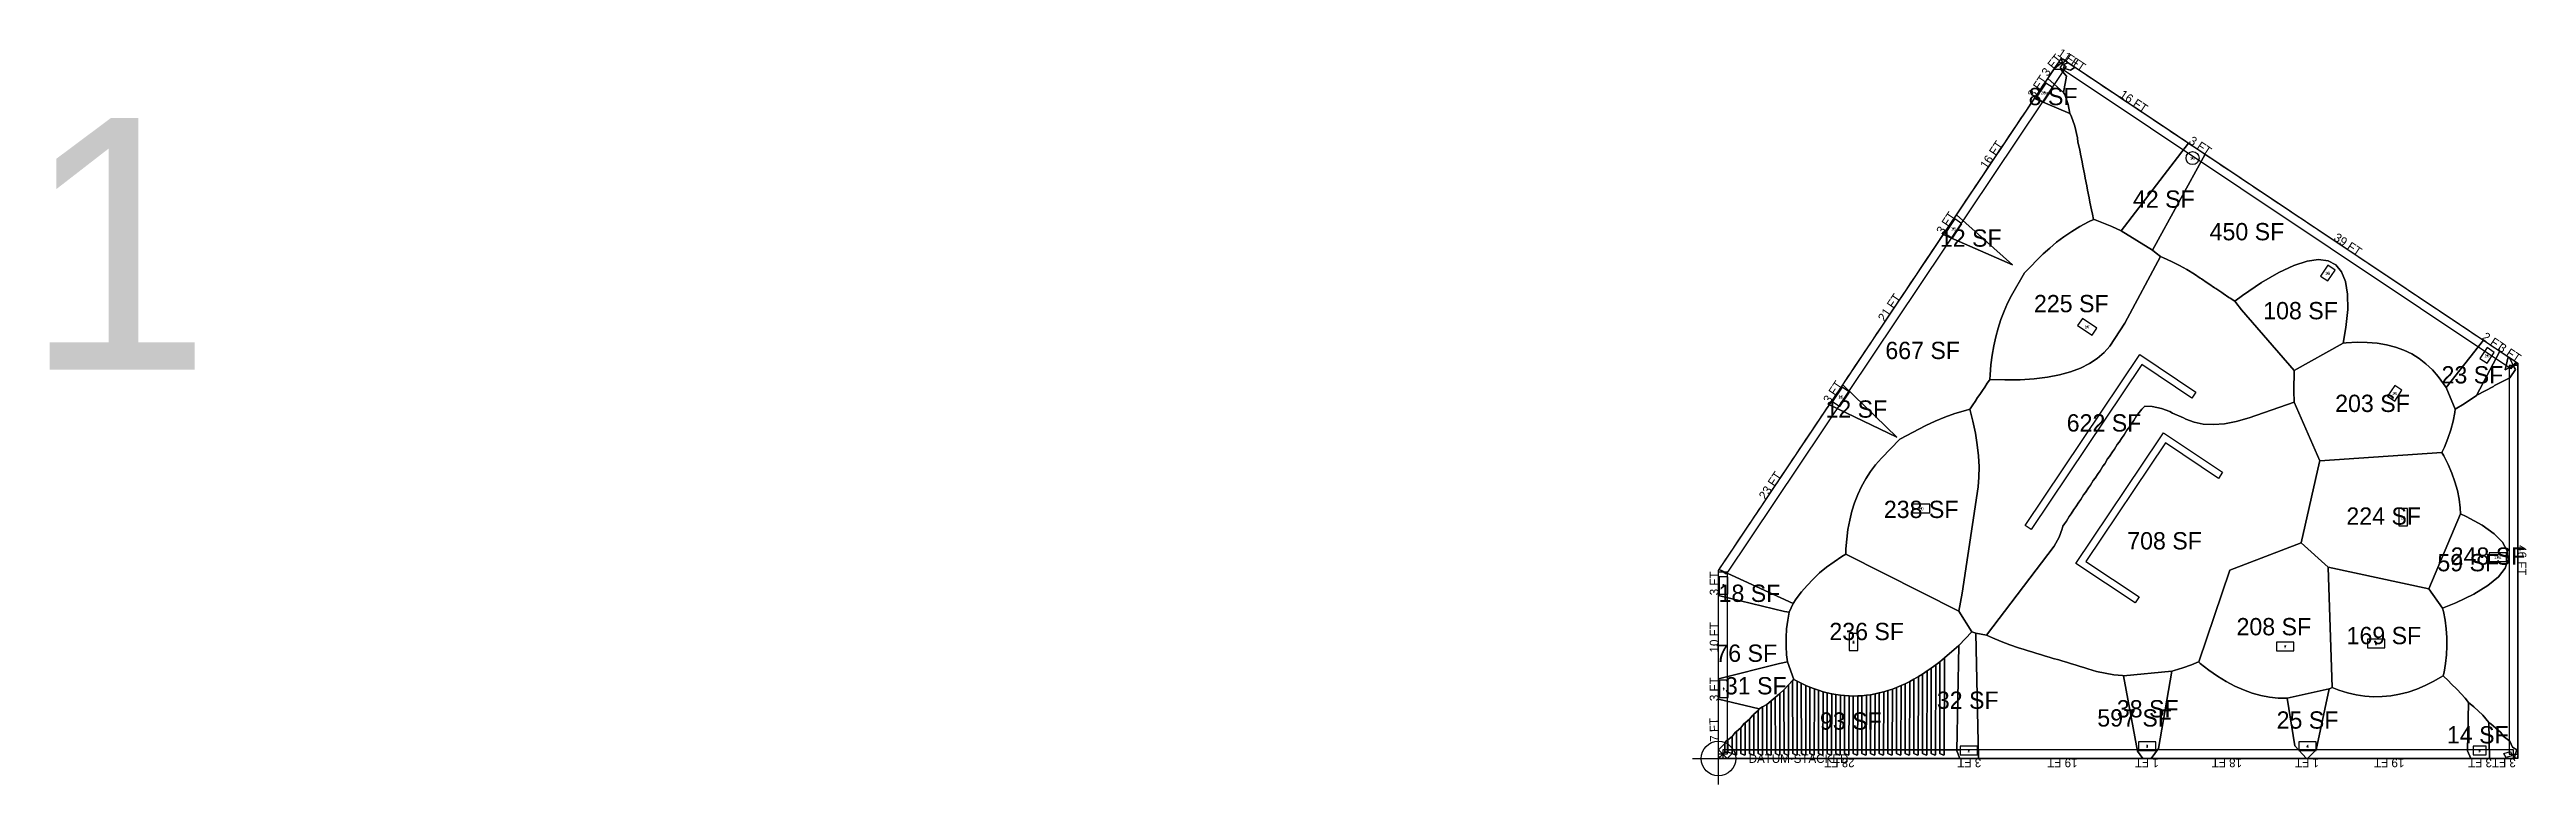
# Model space of a CAD drawing. Header units: metres. Extents: x 12833 to 16306, y 7445 to 23389.
# Drawn here: x 12858 to 16292, y 7445 to 8465 of the extents above; entities that cross this region are included whole.
import ezdxf
from ezdxf.enums import TextEntityAlignment as Align

# ---------------------------------------------------------------- set-up
doc = ezdxf.new("R2010")
doc.units = ezdxf.units.M
for name, color, linetype in [('BOUNDARY', 5, 'Continuous'), ('COLS', 92, 'Continuous'), ('FLOOR NUMBER', 1, 'Continuous'), ('FLOOR_0_AREA_LABELS', 3, 'Continuous'), ('FLOOR_0_BOUNDARY', 5, 'Continuous'), ('FLOOR_0_COLUMNS', 7, 'Continuous'), ('FLOOR_0_DATUM', 4, 'Continuous'), ('FLOOR_0_FASCADE_COLUMNS', 30, 'Continuous'), ('FLOOR_0_FASCADE_WALLS', 4, 'Continuous'), ('FLOOR_0_LARGE_TRIBUTARY', 6, 'Continuous'), ('FLOOR_0_TRIBUTARY_COL_0', 2, 'Continuous'), ('FLOOR_0_TRIBUTARY_COL_1', 2, 'Continuous'), ('FLOOR_0_TRIBUTARY_COL_10', 2, 'Continuous'), ('FLOOR_0_TRIBUTARY_COL_11', 2, 'Continuous'), ('FLOOR_0_TRIBUTARY_COL_12', 2, 'Continuous'), ('FLOOR_0_TRIBUTARY_COL_13', 2, 'Continuous'), ('FLOOR_0_TRIBUTARY_COL_14', 2, 'Continuous'), ('FLOOR_0_TRIBUTARY_COL_15', 2, 'Continuous'), ('FLOOR_0_TRIBUTARY_COL_16', 2, 'Continuous'), ('FLOOR_0_TRIBUTARY_COL_17', 2, 'Continuous'), ('FLOOR_0_TRIBUTARY_COL_18', 2, 'Continuous'), ('FLOOR_0_TRIBUTARY_COL_19', 2, 'Continuous'), ('FLOOR_0_TRIBUTARY_COL_2', 2, 'Continuous'), ('FLOOR_0_TRIBUTARY_COL_3', 2, 'Continuous'), ('FLOOR_0_TRIBUTARY_COL_4', 2, 'Continuous'), ('FLOOR_0_TRIBUTARY_COL_5', 2, 'Continuous'), ('FLOOR_0_TRIBUTARY_COL_6', 2, 'Continuous'), ('FLOOR_0_TRIBUTARY_COL_7', 2, 'Continuous'), ('FLOOR_0_TRIBUTARY_COL_8', 2, 'Continuous'), ('FLOOR_0_TRIBUTARY_COL_9', 2, 'Continuous'), ('FLOOR_0_WALL_TRIBUTARY_0', 1, 'Continuous'), ('FLOOR_0_WALL_TRIBUTARY_1', 1, 'Continuous'), ('FLOOR_0_WALL_TRIBUTARY_2', 1, 'Continuous'), ('FLOOR_0_WALL_TRIBUTARY_3', 1, 'Continuous'), ('FLOOR_0_WALL_TRIBUTARY_4', 1, 'Continuous'), ('FLOOR_0_WALL_TRIBUTARY_5', 1, 'Continuous'), ('FLOOR_0_WALL_TRIBUTARY_6', 1, 'Continuous'), ('FLOOR_0_WALL_TRIBUTARY_7', 1, 'Continuous'), ('WALL', 4, 'Continuous')]:
    doc.layers.add(name, color=color, linetype=linetype)
doc.layers.add('COLUMN NUMBER', color=6, linetype='Continuous', lineweight=9)

msp = doc.modelspace()

# ---------------------------------------------------------------- texts
at = {"layer": 'COLUMN NUMBER', "char_height": 4.5, "attachment_point": 1}
for s, insert, width in [('20a', (15618.3, 8406.7), 12.877), ('19', (15825, 8315.8), 8.787), ('16', (15493.8, 8218), 8.787), ('18', (16012.5, 8156.2), 8.787), ('17', (15679.1, 8081.8), 8.787), ('13', (16233.4, 8042.2), 8.787), ('15', (15337.7, 7984.7), 8.787), ('14', (16105.3, 7989.6), 8.787), ('10', (15448.9, 7829.8), 8.787), ('11', (16117.1, 7817.5), 8.787), ('12a', (16246.4, 7762.2), 12.877), ('\\fSegoe UI|b1|i0|c0|p34|;9', (15176.8, 7723.1), 4.393), ('\\fSegoe UI|b1|i0|c0|p34|;8', (15357, 7644.5), 4.393), ('\\fSegoe UI|b1|i0|c0|p34|;7', (15955.4, 7638.2), 4.393), ('\\fSegoe UI|b1|i0|c0|p34|;6', (16081.4, 7642.5), 4.393), ('\\fSegoe UI|b1|i0|c0|p34|;1', (15176.9, 7579.7), 4.393), ('\\fSegoe UI|b1|i0|c0|p34|;2', (15516.7, 7494.2), 4.393), ('\\fSegoe UI|b1|i0|c0|p34|;3', (15764, 7500.2), 4.393), ('\\fSegoe UI|b1|i0|c0|p34|;4', (15986.3, 7500.2), 4.393), ('\\fSegoe UI|b1|i0|c0|p34|;5', (16224.8, 7494.2), 4.393)]:
    msp.add_mtext(s, dxfattribs=dict(at, insert=insert, width=width))
at = {"layer": 'FLOOR NUMBER'}
msp.add_text('1', height=349.2, dxfattribs=at).set_placement((12822.4, 8020.5))
at = {"layer": 'FLOOR_0_AREA_LABELS'}
for s, p in [('8 SF', (15635.4, 8399.4)), ('42 SF', (15788.9, 8257.1)), ('12 SF', (15521.3, 8203)), ('450 SF', (15904.1, 8211.9)), ('225 SF', (15660.6, 8112.1)), ('108 SF', (15978.4, 8102.3)), ('667 SF', (15454.6, 8047.1)), ('23 SF', (16216.7, 8013.3)), ('12 SF', (15362.6, 7965.8)), ('203 SF', (16078.1, 7973.7)), ('622 SF', (15706, 7946.6)), ('238 SF', (15452.5, 7826.6)), ('224 SF', (16093.7, 7817.3)), ('708 SF', (15789.9, 7783)), ('59 SF', (16210.9, 7752.7)), ('248 SF', (16238.3, 7761.8)), ('18 SF', (15214.5, 7710.2)), ('236 SF', (15377, 7657.2)), ('208 SF', (15941.4, 7663.9)), ('169 SF', (16094, 7651.6)), ('76 SF', (15210, 7627.1)), ('31 SF', (15223.2, 7581.9)), ('32 SF', (15517.1, 7561.9)), ('38 SF', (15766.6, 7550)), ('93 SF', (15355, 7533)), ('597 SF', (15748.4, 7537.3)), ('25 SF', (15988.1, 7534.4)), ('14 SF', (16224.2, 7513.9))]:
    msp.add_text(s, height=24, dxfattribs=at).set_placement(p, align=Align.MIDDLE_CENTER)
at = {"layer": 'FLOOR_0_DATUM'}
msp.add_text('DATUM·STACKED', height=12, dxfattribs=at).set_placement((15213.4, 7474.9))
at = {"layer": 'FLOOR_0_FASCADE_COLUMNS'}
for s, rotation, p in [('3 FT', 56.2222, (15613.4, 8413.3)), ('3 FT', -33.7778, (15839.5, 8331)), ('3 FT', 56.2222, (15486.7, 8223.8)), ('2 FT', -33.7778, (16246, 8059.1)), ('3 FT', 56.2222, (15329.9, 7989.4)), ('3 FT', 90, (15165.4, 7723.9)), ('3 FT', 90, (15165.4, 7577.1)), ('3 FT', 180, (15519.3, 7474.9)), ('1 FT', 180, (15765.3, 7474.9)), ('1 FT', 180, (15987.3, 7474.9)), ('3 FT', 180, (16227.3, 7474.9))]:
    msp.add_text(s, height=12, rotation=rotation, dxfattribs=at).set_placement(p, align=Align.MIDDLE_CENTER)
at = {"layer": 'FLOOR_0_FASCADE_WALLS'}
for s, rotation, p in [('3 FT', 51.548, (15633.2, 8442.9)), ('1 FT', -33.7778, (15657.5, 8452.7)), ('1 FT', -33.7778, (15665, 8447.7)), ('16 FT', -33.7778, (15747.3, 8392.7)), ('16 FT', 56.2222, (15550, 8318.6)), ('39 FT', -33.7778, (16044, 8194.2)), ('21 FT', 56.2222, (15408.3, 8106.6)), ('3 FT', -33.7778, (16268.4, 8044.1)), ('23 FT', 56.2222, (15243.2, 7859.7)), ('46 FT', -89.9294, (16285.4, 7756)), ('10 FT', 90, (15165.4, 7649.1)), ('7 FT', 92.0033, (15165.4, 7520.8)), ('28 FT', 180, (15339.3, 7474.9)), ('19 FT', 180, (15648.3, 7474.9)), ('18 FT', 180, (15876.3, 7474.9)), ('19 FT', 180, (16101.3, 7474.9)), ('3 FT', 180, (16260.3, 7474.9))]:
    msp.add_text(s, height=12, rotation=rotation, dxfattribs=at).set_placement(p, align=Align.MIDDLE_CENTER)

# ---------------------------------------------------------------- linework, layer by layer
at = {"layer": 'BOUNDARY'}
msp.add_lwpolyline([(15171.4, 7741.7), (15646.9, 8452.6), (16279.4, 8029.5), (16279.4, 7480.9), (15171.4, 7480.9), (15171.4, 7741.7)], close=True, dxfattribs=at)
at = {"layer": 'COLS'}
for points in [[(15635.4, 8411.5), (15625.4, 8418.1), (15612, 8398.2), (15622, 8391.5)], [(15509.1, 8222.8), (15499.2, 8229.5), (15485.8, 8209.5), (15495.8, 8202.8)], [(16016.2, 8143.5), (16026.2, 8158.5), (16016.2, 8165.2), (16006.2, 8150.2)], [(15689.4, 8068.2), (15696.1, 8078.2), (15676.1, 8091.6), (15669.4, 8081.6)], [(16237.1, 8051.1), (16227.1, 8036.1), (16237, 8029.5), (16247, 8044.4)], [(15353.1, 7989.4), (15343.1, 7996.1), (15329.7, 7976.2), (15339.7, 7969.5)], [(16109, 7976.9), (16119, 7991.8), (16109.1, 7998.5), (16099, 7983.5)], [(15464.6, 7821.9), (15464.6, 7833.9), (15440.6, 7833.9), (15440.6, 7821.9)], [(16114.8, 7803.6), (16126.8, 7803.6), (16126.8, 7827.6), (16114.8, 7827.6)], [(16239.8, 7766.3), (16239.8, 7754.3), (16263.8, 7754.3), (16263.8, 7766.3)], [(15184.7, 7733.2), (15172.7, 7733.2), (15172.7, 7709.2), (15184.7, 7709.2)], [(15352.9, 7630.6), (15364.9, 7630.6), (15364.9, 7654.6), (15352.9, 7654.6)], [(15945.3, 7642.3), (15945.3, 7630.3), (15969.3, 7630.3), (15969.3, 7642.3)], [(16071.3, 7646.6), (16071.3, 7634.6), (16095.3, 7634.6), (16095.3, 7646.6)], [(15184.8, 7589.8), (15172.8, 7589.8), (15172.8, 7565.8), (15184.8, 7565.8)], [(15530.6, 7486.3), (15530.6, 7498.3), (15506.6, 7498.3), (15506.6, 7486.3)], [(15753.9, 7504.3), (15753.9, 7492.3), (15777.9, 7492.3), (15777.9, 7504.3)], [(15976.2, 7504.3), (15976.2, 7492.3), (16000.2, 7492.3), (16000.2, 7504.3)], [(16217.7, 7486.3), (16235.7, 7486.3), (16235.7, 7498.3), (16217.7, 7498.3)]]:
    msp.add_lwpolyline(points, close=True, dxfattribs=at)
msp.add_circle((15828.7, 8313.9), 9, dxfattribs=at)
at = {"layer": 'FLOOR_0_BOUNDARY'}
msp.add_lwpolyline([(15171.4, 7741.7), (15646.9, 8452.6), (16279.4, 8029.5), (16279.4, 7480.9), (15171.4, 7480.9), (15171.4, 7741.7)], close=True, dxfattribs=at)
at = {"layer": 'FLOOR_0_COLUMNS'}
for p in [(15623.7, 8404.8), (15828.7, 8313.9), (15497.5, 8216.2), (16016.2, 8154.3), (15682.8, 8079.9), (16237.1, 8040.3), (15341.4, 7982.8), (16109, 7987.7), (15452.6, 7827.9), (16120.8, 7815.6), (16251.8, 7760.3), (15178.7, 7721.2), (15358.9, 7642.6), (15957.3, 7636.3), (16083.3, 7640.6), (15178.8, 7577.8), (15518.6, 7492.3), (15765.9, 7498.3), (15988.2, 7498.3), (16226.7, 7492.3)]:
    msp.add_point(p, dxfattribs=at)
at = {"layer": 'FLOOR_0_DATUM'}
for p, q in [((15171.4, 7444.9), (15171.4, 7516.9)), ((15135.4, 7480.9), (15207.4, 7480.9))]:
    msp.add_line(p, q, dxfattribs=at)
msp.add_circle((15171.4, 7480.9), 24, dxfattribs=at)
at = {"layer": 'FLOOR_0_FASCADE_COLUMNS'}
for points in [[(15608.4, 8395), (15611.7, 8400), (15615.1, 8405), (15618.4, 8410), (15621.8, 8415), (15625.1, 8420), (15628.4, 8424.9)], [(15823.7, 8334.3), (15828.7, 8331), (15833.7, 8327.7), (15838.7, 8324.3), (15843.7, 8321), (15848.7, 8317.7)], [(15481.6, 8205.5), (15485, 8210.5), (15488.3, 8215.5), (15491.7, 8220.5), (15495, 8225.5), (15498.3, 8230.4), (15501.7, 8235.4)], [(16232.7, 8060.8), (16237.7, 8057.5), (16242.7, 8054.1), (16247.7, 8050.8), (16252.6, 8047.5)], [(15324.9, 7971.1), (15328.2, 7976.1), (15331.5, 7981.1), (15334.9, 7986.1), (15338.2, 7991.1), (15341.5, 7996), (15344.9, 8001)], [(15171.4, 7706.1), (15171.4, 7712.1), (15171.4, 7718.1), (15171.4, 7724.1), (15171.4, 7730.1), (15171.4, 7736.1), (15171.4, 7741.7)], [(15171.4, 7562.1), (15171.4, 7568.1), (15171.4, 7574.1), (15171.4, 7580.1), (15171.4, 7586.1), (15171.4, 7592.1)], [(15534.3, 7480.9), (15528.3, 7480.9), (15522.3, 7480.9), (15516.3, 7480.9), (15510.3, 7480.9), (15504.3, 7480.9)], [(15768.3, 7480.9), (15762.3, 7480.9)], [(15990.3, 7480.9), (15984.3, 7480.9)], [(16242.3, 7480.9), (16236.3, 7480.9), (16230.3, 7480.9), (16224.3, 7480.9), (16218.3, 7480.9), (16212.3, 7480.9)]]:
    msp.add_lwpolyline(points, dxfattribs=at)
at = {"layer": 'FLOOR_0_FASCADE_WALLS'}
for points in [[(15628.4, 8424.9), (15631.8, 8429.9), (15635.1, 8434.9), (15638.4, 8439.9), (15641.8, 8444.9), (15645.1, 8449.9), (15649.2, 8451.1)], [(15649.2, 8451.1), (15654.2, 8447.8), (15659.2, 8444.4)], [(15659.2, 8444.4), (15664.1, 8441.1)], [(15664.1, 8441.1), (15669.1, 8437.8), (15674.1, 8434.4), (15679.1, 8431.1), (15684.1, 8427.7), (15689.1, 8424.4), (15694.1, 8421.1), (15699.1, 8417.7), (15704, 8414.4), (15709, 8411.1), (15714, 8407.7), (15719, 8404.4), (15724, 8401.1), (15729, 8397.7), (15734, 8394.4), (15739, 8391.1), (15743.9, 8387.7), (15748.9, 8384.4), (15753.9, 8381), (15758.9, 8377.7), (15763.9, 8374.4), (15768.9, 8371), (15773.9, 8367.7), (15778.9, 8364.4), (15783.8, 8361), (15788.8, 8357.7), (15793.8, 8354.4), (15798.8, 8351), (15803.8, 8347.7), (15808.8, 8344.3), (15813.8, 8341), (15818.8, 8337.7), (15823.7, 8334.3)], [(15501.7, 8235.4), (15505, 8240.4), (15508.3, 8245.4), (15511.7, 8250.4), (15515, 8255.4), (15518.3, 8260.4), (15521.7, 8265.4), (15525, 8270.3), (15528.3, 8275.3), (15531.7, 8280.3), (15535, 8285.3), (15538.4, 8290.3), (15541.7, 8295.3), (15545, 8300.3), (15548.4, 8305.3), (15551.7, 8310.2), (15555, 8315.2), (15558.4, 8320.2), (15561.7, 8325.2), (15565, 8330.2), (15568.4, 8335.2), (15571.7, 8340.2), (15575.1, 8345.2), (15578.4, 8350.1), (15581.7, 8355.1), (15585.1, 8360.1), (15588.4, 8365.1), (15591.7, 8370.1), (15595.1, 8375.1), (15598.4, 8380.1), (15601.7, 8385.1), (15605.1, 8390), (15608.4, 8395)], [(15848.7, 8317.7), (15853.7, 8314.3), (15858.6, 8311), (15863.6, 8307.7), (15868.6, 8304.3), (15873.6, 8301), (15878.6, 8297.6), (15883.6, 8294.3), (15888.6, 8291), (15893.6, 8287.6), (15898.5, 8284.3), (15903.5, 8281), (15908.5, 8277.6), (15913.5, 8274.3), (15918.5, 8271), (15923.5, 8267.6), (15928.5, 8264.3), (15933.5, 8261), (15938.4, 8257.6), (15943.4, 8254.3), (15948.4, 8250.9), (15953.4, 8247.6), (15958.4, 8244.3), (15963.4, 8240.9), (15968.4, 8237.6), (15973.4, 8234.3), (15978.3, 8230.9), (15983.3, 8227.6), (15988.3, 8224.3), (15993.3, 8220.9), (15998.3, 8217.6), (16003.3, 8214.3), (16008.3, 8210.9), (16013.3, 8207.6), (16018.2, 8204.2), (16023.2, 8200.9), (16028.2, 8197.6), (16033.2, 8194.2), (16038.2, 8190.9), (16043.2, 8187.6), (16048.2, 8184.2), (16053.2, 8180.9), (16058.1, 8177.6), (16063.1, 8174.2), (16068.1, 8170.9), (16073.1, 8167.5), (16078.1, 8164.2), (16083.1, 8160.9), (16088.1, 8157.5), (16093, 8154.2), (16098, 8150.9), (16103, 8147.5), (16108, 8144.2), (16113, 8140.9), (16118, 8137.5), (16123, 8134.2), (16128, 8130.9), (16132.9, 8127.5), (16137.9, 8124.2), (16142.9, 8120.8), (16147.9, 8117.5), (16152.9, 8114.2), (16157.9, 8110.8), (16162.9, 8107.5), (16167.9, 8104.2), (16172.8, 8100.8), (16177.8, 8097.5), (16182.8, 8094.2), (16187.8, 8090.8), (16192.8, 8087.5), (16197.8, 8084.2), (16202.8, 8080.8), (16207.8, 8077.5), (16212.7, 8074.1), (16217.7, 8070.8), (16222.7, 8067.5), (16227.7, 8064.1), (16232.7, 8060.8)], [(15344.9, 8001), (15348.2, 8006), (15351.5, 8011), (15354.9, 8016), (15358.2, 8021), (15361.6, 8026), (15364.9, 8031), (15368.2, 8035.9), (15371.6, 8040.9), (15374.9, 8045.9), (15378.2, 8050.9), (15381.6, 8055.9), (15384.9, 8060.9), (15388.2, 8065.9), (15391.6, 8070.9), (15394.9, 8075.8), (15398.3, 8080.8), (15401.6, 8085.8), (15404.9, 8090.8), (15408.3, 8095.8), (15411.6, 8100.8), (15414.9, 8105.8), (15418.3, 8110.8), (15421.6, 8115.7), (15424.9, 8120.7), (15428.3, 8125.7), (15431.6, 8130.7), (15434.9, 8135.7), (15438.3, 8140.7), (15441.6, 8145.7), (15445, 8150.7), (15448.3, 8155.6), (15451.6, 8160.6), (15455, 8165.6), (15458.3, 8170.6), (15461.6, 8175.6), (15465, 8180.6), (15468.3, 8185.6), (15471.6, 8190.5), (15475, 8195.5), (15478.3, 8200.5), (15481.6, 8205.5)], [(16252.6, 8047.5), (16257.6, 8044.1), (16262.6, 8040.8), (16267.6, 8037.5), (16272.6, 8034.1), (16277.6, 8030.8)], [(16277.6, 8030.8), (16279.4, 8025.8), (16279.4, 8019.8), (16279.4, 8013.8), (16279.4, 8007.8), (16279.4, 8001.8), (16279.4, 7995.8), (16279.4, 7989.8), (16279.4, 7983.8), (16279.4, 7977.8), (16279.4, 7971.8), (16279.4, 7965.8), (16279.4, 7959.8), (16279.4, 7953.8), (16279.4, 7947.8), (16279.4, 7941.8), (16279.4, 7935.8), (16279.4, 7929.8), (16279.4, 7923.8), (16279.4, 7917.8), (16279.4, 7911.8), (16279.4, 7905.8), (16279.4, 7899.8), (16279.4, 7893.8), (16279.4, 7887.8), (16279.4, 7881.8), (16279.4, 7875.8), (16279.4, 7869.8), (16279.4, 7863.8), (16279.4, 7857.8), (16279.4, 7851.8), (16279.4, 7845.8), (16279.4, 7839.8), (16279.4, 7833.8), (16279.4, 7827.8), (16279.4, 7821.8), (16279.4, 7815.8), (16279.4, 7809.8), (16279.4, 7803.8), (16279.4, 7797.8), (16279.4, 7791.8), (16279.4, 7785.8), (16279.4, 7779.8), (16279.4, 7773.8), (16279.4, 7767.8), (16279.4, 7761.8), (16279.4, 7755.8), (16279.4, 7749.8), (16279.4, 7743.8), (16279.4, 7737.8), (16279.4, 7731.8), (16279.4, 7725.8), (16279.4, 7719.8), (16279.4, 7713.8), (16279.4, 7707.8), (16279.4, 7701.8), (16279.4, 7695.8), (16279.4, 7689.8), (16279.4, 7683.8), (16279.4, 7677.8), (16279.4, 7671.8), (16279.4, 7665.8), (16279.4, 7659.8), (16279.4, 7653.8), (16279.4, 7647.8), (16279.4, 7641.8), (16279.4, 7635.8), (16279.4, 7629.8), (16279.4, 7623.8), (16279.4, 7617.8), (16279.4, 7611.8), (16279.4, 7605.8), (16279.4, 7599.8), (16279.4, 7593.8), (16279.4, 7587.8), (16279.4, 7581.8), (16279.4, 7575.8), (16279.4, 7569.8), (16279.4, 7563.8), (16279.4, 7557.8), (16279.4, 7551.8), (16279.4, 7545.8), (16279.4, 7539.8), (16279.4, 7533.8), (16279.4, 7527.8), (16279.4, 7521.8), (16279.4, 7515.8), (16279.4, 7509.8), (16279.4, 7503.8), (16279.4, 7497.8), (16279.4, 7491.8), (16279.4, 7485.8), (16278.3, 7480.9)], [(15171.4, 7741.7), (15174.7, 7746.7), (15178.1, 7751.7), (15181.4, 7756.7), (15184.8, 7761.7), (15188.1, 7766.6), (15191.4, 7771.6), (15194.8, 7776.6), (15198.1, 7781.6), (15201.4, 7786.6), (15204.8, 7791.6), (15208.1, 7796.6), (15211.4, 7801.5), (15214.8, 7806.5), (15218.1, 7811.5), (15221.5, 7816.5), (15224.8, 7821.5), (15228.1, 7826.5), (15231.5, 7831.5), (15234.8, 7836.5), (15238.1, 7841.4), (15241.5, 7846.4), (15244.8, 7851.4), (15248.1, 7856.4), (15251.5, 7861.4), (15254.8, 7866.4), (15258.1, 7871.4), (15261.5, 7876.4), (15264.8, 7881.3), (15268.2, 7886.3), (15271.5, 7891.3), (15274.8, 7896.3), (15278.2, 7901.3), (15281.5, 7906.3), (15284.8, 7911.3), (15288.2, 7916.3), (15291.5, 7921.2), (15294.8, 7926.2), (15298.2, 7931.2), (15301.5, 7936.2), (15304.8, 7941.2), (15308.2, 7946.2), (15311.5, 7951.2), (15314.9, 7956.2), (15318.2, 7961.1), (15321.5, 7966.1), (15324.9, 7971.1)], [(15171.4, 7592.1), (15171.4, 7598.1), (15171.4, 7604.1), (15171.4, 7610.1), (15171.4, 7616.1), (15171.4, 7622.1), (15171.4, 7628.1), (15171.4, 7634.1), (15171.4, 7640.1), (15171.4, 7646.1), (15171.4, 7652.1), (15171.4, 7658.1), (15171.4, 7664.1), (15171.4, 7670.1), (15171.4, 7676.1), (15171.4, 7682.1), (15171.4, 7688.1), (15171.4, 7694.1), (15171.4, 7700.1), (15171.4, 7706.1)], [(15174.3, 7480.9), (15171.4, 7484.1), (15171.4, 7490.1), (15171.4, 7496.1), (15171.4, 7502.1), (15171.4, 7508.1), (15171.4, 7514.1), (15171.4, 7520.1), (15171.4, 7526.1), (15171.4, 7532.1), (15171.4, 7538.1), (15171.4, 7544.1), (15171.4, 7550.1), (15171.4, 7556.1), (15171.4, 7562.1)], [(15504.3, 7480.9), (15498.3, 7480.9), (15492.3, 7480.9), (15486.3, 7480.9), (15480.3, 7480.9), (15474.3, 7480.9), (15468.3, 7480.9), (15462.3, 7480.9), (15456.3, 7480.9), (15450.3, 7480.9), (15444.3, 7480.9), (15438.3, 7480.9), (15432.3, 7480.9), (15426.3, 7480.9), (15420.3, 7480.9), (15414.3, 7480.9), (15408.3, 7480.9), (15402.3, 7480.9), (15396.3, 7480.9), (15390.3, 7480.9), (15384.3, 7480.9), (15378.3, 7480.9), (15372.3, 7480.9), (15366.3, 7480.9), (15360.3, 7480.9), (15354.3, 7480.9), (15348.3, 7480.9), (15342.3, 7480.9), (15336.3, 7480.9), (15330.3, 7480.9), (15324.3, 7480.9), (15318.3, 7480.9), (15312.3, 7480.9), (15306.3, 7480.9), (15300.3, 7480.9), (15294.3, 7480.9), (15288.3, 7480.9), (15282.3, 7480.9), (15276.3, 7480.9), (15270.3, 7480.9), (15264.3, 7480.9), (15258.3, 7480.9), (15252.3, 7480.9), (15246.3, 7480.9), (15240.3, 7480.9), (15234.3, 7480.9), (15228.3, 7480.9), (15222.3, 7480.9), (15216.3, 7480.9), (15210.3, 7480.9), (15204.3, 7480.9), (15198.3, 7480.9), (15192.3, 7480.9), (15186.3, 7480.9), (15180.3, 7480.9), (15174.3, 7480.9)], [(15762.3, 7480.9), (15756.3, 7480.9), (15750.3, 7480.9), (15744.3, 7480.9), (15738.3, 7480.9), (15732.3, 7480.9), (15726.3, 7480.9), (15720.3, 7480.9), (15714.3, 7480.9), (15708.3, 7480.9), (15702.3, 7480.9), (15696.3, 7480.9), (15690.3, 7480.9), (15684.3, 7480.9), (15678.3, 7480.9), (15672.3, 7480.9), (15666.3, 7480.9), (15660.3, 7480.9), (15654.3, 7480.9), (15648.3, 7480.9), (15642.3, 7480.9), (15636.3, 7480.9), (15630.3, 7480.9), (15624.3, 7480.9), (15618.3, 7480.9), (15612.3, 7480.9), (15606.3, 7480.9), (15600.3, 7480.9), (15594.3, 7480.9), (15588.3, 7480.9), (15582.3, 7480.9), (15576.3, 7480.9), (15570.3, 7480.9), (15564.3, 7480.9), (15558.3, 7480.9), (15552.3, 7480.9), (15546.3, 7480.9), (15540.3, 7480.9), (15534.3, 7480.9)], [(15984.3, 7480.9), (15978.3, 7480.9), (15972.3, 7480.9), (15966.3, 7480.9), (15960.3, 7480.9), (15954.3, 7480.9), (15948.3, 7480.9), (15942.3, 7480.9), (15936.3, 7480.9), (15930.3, 7480.9), (15924.3, 7480.9), (15918.3, 7480.9), (15912.3, 7480.9), (15906.3, 7480.9), (15900.3, 7480.9), (15894.3, 7480.9), (15888.3, 7480.9), (15882.3, 7480.9), (15876.3, 7480.9), (15870.3, 7480.9), (15864.3, 7480.9), (15858.3, 7480.9), (15852.3, 7480.9), (15846.3, 7480.9), (15840.3, 7480.9), (15834.3, 7480.9), (15828.3, 7480.9), (15822.3, 7480.9), (15816.3, 7480.9), (15810.3, 7480.9), (15804.3, 7480.9), (15798.3, 7480.9), (15792.3, 7480.9), (15786.3, 7480.9), (15780.3, 7480.9), (15774.3, 7480.9), (15768.3, 7480.9)], [(16212.3, 7480.9), (16206.3, 7480.9), (16200.3, 7480.9), (16194.3, 7480.9), (16188.3, 7480.9), (16182.3, 7480.9), (16176.3, 7480.9), (16170.3, 7480.9), (16164.3, 7480.9), (16158.3, 7480.9), (16152.3, 7480.9), (16146.3, 7480.9), (16140.3, 7480.9), (16134.3, 7480.9), (16128.3, 7480.9), (16122.3, 7480.9), (16116.3, 7480.9), (16110.3, 7480.9), (16104.3, 7480.9), (16098.3, 7480.9), (16092.3, 7480.9), (16086.3, 7480.9), (16080.3, 7480.9), (16074.3, 7480.9), (16068.3, 7480.9), (16062.3, 7480.9), (16056.3, 7480.9), (16050.3, 7480.9), (16044.3, 7480.9), (16038.3, 7480.9), (16032.3, 7480.9), (16026.3, 7480.9), (16020.3, 7480.9), (16014.3, 7480.9), (16008.3, 7480.9), (16002.3, 7480.9), (15996.3, 7480.9), (15990.3, 7480.9)], [(16278.3, 7480.9), (16272.3, 7480.9), (16266.3, 7480.9), (16260.3, 7480.9), (16254.3, 7480.9), (16248.3, 7480.9), (16242.3, 7480.9)]]:
    msp.add_lwpolyline(points, dxfattribs=at)
at = {"layer": 'FLOOR_0_LARGE_TRIBUTARY'}
for points in [[(15705.4, 8223.9), (15693.8, 8228.1), (15691.3, 8228.9), (15689.8, 8236.3), (15688.8, 8242.2), (15686.5, 8252.9), (15685.5, 8258.9), (15683.1, 8269.6), (15682.2, 8275.5), (15679.8, 8286.2), (15678.9, 8292.2), (15676.5, 8302.9), (15675.6, 8308.9), (15673.2, 8319.5), (15672.3, 8325.5), (15669.9, 8336.2), (15669, 8342.2), (15665.3, 8358.2), (15660.3, 8372.4), (15658.6, 8375.8), (15656.5, 8388.2), (15651.5, 8402.3), (15649.8, 8405), (15653.9, 8427.5), (15645.9, 8437), (15636.8, 8437.5), (15637.3, 8438.3), (15648, 8447.2), (15646.9, 8452.6), (15646.9, 8452.6), (15656.9, 8445.9), (15651.5, 8444.9), (15649.6, 8438.9), (15659.4, 8435.8), (15665.9, 8439.9), (15673.3, 8435), (15683.3, 8428.3), (15693.3, 8421.6), (15703.2, 8415), (15713.2, 8408.3), (15723.2, 8401.6), (15733.1, 8394.9), (15743.1, 8388.3), (15753.1, 8381.6), (15763.1, 8374.9), (15773, 8368.2), (15783, 8361.6), (15793, 8354.9), (15803, 8348.2), (15823, 8334.8), (15729.6, 8213.2), (15716.7, 8219.2), (15705.4, 8223.9)], [(15648, 8447.2), (15637.3, 8438.3), (15646.9, 8452.6), (15648, 8447.2)], [(15636.8, 8437.5), (15645.9, 8437), (15653.9, 8427.5), (15649.8, 8405), (15628, 8424.4), (15636.8, 8437.5)], [(15651.5, 8444.9), (15656.9, 8445.9), (15665.9, 8439.9), (15659.4, 8435.8), (15649.6, 8438.9), (15651.5, 8444.9)], [(15199.9, 7784.3), (15206.6, 7794.3), (15213.3, 7804.3), (15219.9, 7814.2), (15226.6, 7824.2), (15233.3, 7834.2), (15240, 7844.2), (15246.6, 7854.1), (15253.3, 7864.1), (15260, 7874.1), (15266.6, 7884.1), (15273.3, 7894), (15280, 7904), (15286.7, 7914), (15293.3, 7924), (15300, 7933.9), (15306.7, 7943.9), (15313.3, 7953.9), (15325.3, 7971.7), (15418.9, 7926.6), (15343.7, 7999.2), (15353.4, 8013.7), (15360, 8023.7), (15366.7, 8033.7), (15373.4, 8043.7), (15380.1, 8053.6), (15386.7, 8063.6), (15393.4, 8073.6), (15400.1, 8083.6), (15406.7, 8093.5), (15413.4, 8103.5), (15420.1, 8113.5), (15426.8, 8123.5), (15433.4, 8133.4), (15440.1, 8143.4), (15446.8, 8153.4), (15453.4, 8163.4), (15460.1, 8173.3), (15466.8, 8183.3), (15473.5, 8193.3), (15483.2, 8207.8), (15579.1, 8165.9), (15501.6, 8235.3), (15513.5, 8253.1), (15520.2, 8263.1), (15526.8, 8273.1), (15533.5, 8283), (15540.2, 8293), (15546.9, 8303), (15553.5, 8313), (15560.2, 8322.9), (15566.9, 8332.9), (15573.5, 8342.9), (15580.2, 8352.9), (15586.9, 8362.8), (15593.6, 8372.8), (15600.2, 8382.8), (15609.6, 8396.8), (15658.6, 8375.8), (15660.3, 8372.4), (15665.3, 8358.2), (15669, 8342.2), (15669.9, 8336.2), (15672.3, 8325.5), (15673.2, 8319.5), (15675.6, 8308.9), (15676.5, 8302.9), (15678.9, 8292.2), (15679.8, 8286.2), (15682.2, 8275.5), (15683.1, 8269.6), (15685.5, 8258.9), (15686.5, 8252.9), (15688.8, 8242.2), (15689.8, 8236.3), (15691.3, 8228.9), (15684.4, 8225.4), (15672.6, 8218.9), (15661.3, 8212), (15650.5, 8204.8), (15640.3, 8197.2), (15630.7, 8189.2), (15621.5, 8180.9), (15595.7, 8154.9), (15577.8, 8123.5), (15572.4, 8112.7), (15567.5, 8101.5), (15563.1, 8090), (15559.3, 8078.1), (15556, 8065.9), (15553.2, 8053.3), (15551, 8040.4), (15549.3, 8027.1), (15548.1, 8013.4), (15547.8, 8006.8), (15547.3, 8006), (15544.2, 8001.6), (15540.6, 7996), (15537.5, 7991.6), (15533.9, 7986), (15530.8, 7981.7), (15527.2, 7976.1), (15524.2, 7971.7), (15520.6, 7966.1), (15520.2, 7965.6), (15514.1, 7964), (15499.3, 7959.4), (15485.2, 7954.4), (15471.8, 7949), (15459.1, 7943), (15423, 7923.8), (15397.3, 7897.8), (15389.4, 7888.6), (15382.1, 7879), (15375.6, 7868.9), (15369.8, 7858.4), (15364.7, 7847.4), (15360.2, 7835.9), (15356.4, 7824), (15353.4, 7811.6), (15351, 7798.8), (15349.3, 7785.5), (15348.3, 7771.7), (15348.1, 7764.4), (15342.6, 7761.1), (15331.7, 7753.9), (15321.5, 7746.3), (15311.8, 7738.4), (15302.8, 7730), (15294.3, 7721.2), (15286.5, 7712), (15279.2, 7702.4), (15274.9, 7695.9), (15172.4, 7743.2), (15186.6, 7764.4), (15193.3, 7774.4), (15199.9, 7784.3)], [(15729.6, 8213.2), (15823, 8334.8), (15846.3, 8319.3), (15773.2, 8186), (15729.6, 8213.2)], [(15862.8, 8308.2), (15872.8, 8301.5), (15882.8, 8294.9), (15892.7, 8288.2), (15902.7, 8281.5), (15912.7, 8274.8), (15922.7, 8268.2), (15932.6, 8261.5), (15942.6, 8254.8), (15952.6, 8248.2), (15962.6, 8241.5), (15972.5, 8234.8), (15982.5, 8228.1), (15992.5, 8221.5), (16002.5, 8214.8), (16012.4, 8208.1), (16022.4, 8201.5), (16032.4, 8194.8), (16042.4, 8188.1), (16052.3, 8181.4), (16062.3, 8174.8), (16072.3, 8168.1), (16082.3, 8161.4), (16092.2, 8154.8), (16102.2, 8148.1), (16112.2, 8141.4), (16122.2, 8134.7), (16132.1, 8128.1), (16142.1, 8121.4), (16152.1, 8114.7), (16162, 8108.1), (16172, 8101.4), (16182, 8094.7), (16192, 8088), (16201.9, 8081.4), (16211.9, 8074.7), (16231.9, 8061.3), (16180.5, 7995.9), (16169.4, 8011.1), (16161.2, 8020.4), (16152.3, 8028.7), (16142.7, 8036), (16132.5, 8042.3), (16121.6, 8047.5), (16109.9, 8051.7), (16097.6, 8054.9), (16084.7, 8057.1), (16071, 8058.3), (16056.7, 8058.4), (16041.7, 8057.6), (16037.6, 8057.1), (16041.4, 8078.7), (16043.8, 8103.9), (16043.6, 8125.3), (16040.8, 8142.7), (16035.4, 8156.2), (16027.4, 8165.8), (16016.8, 8171.5), (16003.5, 8173.3), (15987.7, 8171.1), (15969.2, 8165.1), (15948.1, 8155.2), (15924.4, 8141.3), (15898.1, 8123.5), (15887.2, 8115.4), (15881, 8119.6), (15879.2, 8120.7), (15871.1, 8126.3), (15869.2, 8127.4), (15861.1, 8132.9), (15859.2, 8134.1), (15851.1, 8139.6), (15849.2, 8140.8), (15841.1, 8146.3), (15839.3, 8147.4), (15831.2, 8153), (15820.9, 8159.3), (15810.4, 8165.1), (15799.6, 8170.5), (15788.5, 8175.5), (15784.2, 8177.2), (15778.4, 8182), (15773.2, 8186), (15846.3, 8319.3), (15862.8, 8308.2)], [(15548.1, 8013.4), (15549.3, 8027.1), (15551, 8040.4), (15553.2, 8053.3), (15556, 8065.9), (15559.3, 8078.1), (15563.1, 8090), (15567.5, 8101.5), (15572.4, 8112.7), (15577.8, 8123.5), (15595.7, 8154.9), (15621.5, 8180.9), (15630.7, 8189.2), (15640.3, 8197.2), (15650.5, 8204.8), (15661.3, 8212), (15672.6, 8218.9), (15684.4, 8225.4), (15691.3, 8228.9), (15693.8, 8228.1), (15705.4, 8223.9), (15716.7, 8219.2), (15729.6, 8213.2), (15773.2, 8186), (15778.4, 8182), (15784.2, 8177.2), (15734.9, 8085.1), (15714.2, 8053.1), (15706.2, 8044.1), (15696.7, 8035.9), (15685.8, 8028.8), (15673.5, 8022.6), (15659.6, 8017.5), (15644.3, 8013.2), (15627.6, 8010), (15609.3, 8007.8), (15589.7, 8006.5), (15568.5, 8006.2), (15547.8, 8006.8), (15548.1, 8013.4)], [(15531.9, 7900.7), (15530.3, 7916.3), (15527.8, 7932.4), (15524.3, 7949.1), (15520.2, 7965.6), (15520.6, 7966.1), (15524.2, 7971.7), (15527.2, 7976.1), (15530.8, 7981.7), (15533.9, 7986), (15537.5, 7991.6), (15540.6, 7996), (15544.2, 8001.6), (15547.3, 8006), (15547.8, 8006.8), (15568.5, 8006.2), (15589.7, 8006.5), (15609.3, 8007.8), (15627.6, 8010), (15644.3, 8013.2), (15659.6, 8017.5), (15673.5, 8022.6), (15685.8, 8028.8), (15696.7, 8035.9), (15706.2, 8044.1), (15714.2, 8053.1), (15734.9, 8085.1), (15784.2, 8177.2), (15788.5, 8175.5), (15799.6, 8170.5), (15810.4, 8165.1), (15820.9, 8159.3), (15831.2, 8153), (15839.3, 8147.4), (15841.1, 8146.3), (15849.2, 8140.8), (15851.1, 8139.6), (15859.2, 8134.1), (15861.1, 8132.9), (15869.2, 8127.4), (15871.1, 8126.3), (15879.2, 8120.7), (15881, 8119.6), (15887.2, 8115.4), (15888.7, 8113.4), (15896.5, 8103.5), (15969.6, 8019.2), (15969.2, 7991), (15969.4, 7975.5), (15907, 7953.4), (15889.3, 7948.5), (15872.8, 7945.4), (15857.6, 7944.2), (15843.6, 7944.9), (15830.8, 7947.4), (15819.3, 7951.7), (15816.1, 7953.6), (15800.9, 7959.9), (15797.1, 7962.2), (15785.6, 7966.6), (15772.8, 7969.1), (15762.6, 7969.6), (15758.6, 7965.7), (15751, 7956.3), (15747.2, 7949.9), (15744.4, 7946.3), (15740.5, 7939.9), (15737.7, 7936.4), (15733.8, 7929.9), (15731, 7926.4), (15727.2, 7919.9), (15724.3, 7916.4), (15720.5, 7910), (15717.7, 7906.4), (15713.8, 7900), (15711, 7896.5), (15707.2, 7890), (15704.3, 7886.5), (15700.5, 7880), (15697.7, 7876.5), (15693.8, 7870.1), (15691, 7866.5), (15687.1, 7860.1), (15684.3, 7856.6), (15680.5, 7850.1), (15677.6, 7846.6), (15673.8, 7840.1), (15671, 7836.6), (15667.1, 7830.2), (15664.3, 7826.6), (15660.5, 7820.2), (15657.6, 7816.7), (15653.8, 7810.2), (15651, 7806.7), (15648.9, 7803.2), (15648.1, 7799.6), (15643.8, 7788), (15636.9, 7775.6), (15543.1, 7652.2), (15528.2, 7655.1), (15522.7, 7656.6), (15504.5, 7685.3), (15509.3, 7710.4), (15531.4, 7857.8), (15532.5, 7871.5), (15532.7, 7885.8), (15531.9, 7900.7)], [(15898.1, 8123.5), (15924.4, 8141.3), (15948.1, 8155.2), (15969.2, 8165.1), (15987.7, 8171.1), (16003.5, 8173.3), (16016.8, 8171.5), (16027.4, 8165.8), (16035.4, 8156.2), (16040.8, 8142.7), (16043.6, 8125.3), (16043.8, 8103.9), (16041.4, 8078.7), (16037.6, 8057.1), (15969.6, 8019.2), (15896.5, 8103.5), (15888.7, 8113.4), (15887.2, 8115.4), (15898.1, 8123.5)], [(15969.6, 8019.2), (16037.6, 8057.1), (16041.7, 8057.6), (16056.7, 8058.4), (16071, 8058.3), (16084.7, 8057.1), (16097.6, 8054.9), (16109.9, 8051.7), (16121.6, 8047.5), (16132.5, 8042.3), (16142.7, 8036), (16152.3, 8028.7), (16161.2, 8020.4), (16169.4, 8011.1), (16180.5, 7995.9), (16192.8, 7965.8), (16192.2, 7960.9), (16189.9, 7948.9), (16186.8, 7936.9), (16182.8, 7924.9), (16177.9, 7912.9), (16174.5, 7905.7), (16005.1, 7894.1), (15969.4, 7975.5), (15969.2, 7991), (15969.6, 8019.2)], [(16179.5, 7612.9), (16180.8, 7624.9), (16181.4, 7636.9), (16181.3, 7648.9), (16180.4, 7660.9), (16178.8, 7672.9), (16176.4, 7684.9), (16175.2, 7689.6), (16193.5, 7696.9), (16218.5, 7708.9), (16238.2, 7720.9), (16252.7, 7732.9), (16262, 7744.9), (16266, 7756.9), (16264.9, 7768.9), (16258.6, 7780.9), (16247, 7792.9), (16230.2, 7804.9), (16208.2, 7816.9), (16200, 7820.6), (16199.7, 7828.9), (16198.2, 7840.9), (16195.8, 7852.9), (16192.5, 7864.9), (16188.3, 7876.9), (16183.2, 7888.9), (16177.2, 7900.9), (16174.5, 7905.7), (16177.9, 7912.9), (16182.8, 7924.9), (16186.8, 7936.9), (16189.9, 7948.9), (16192.2, 7960.9), (16192.8, 7965.8), (16205.1, 7972.9), (16222.3, 7984.8), (16222.6, 7984.9), (16245.7, 7996.9), (16247.4, 7998.3), (16268.4, 8008.9), (16276.4, 8020.5), (16273.1, 8026.2), (16262.2, 8020.3), (16266.3, 8038.3), (16267.4, 8037.6), (16273.1, 8026.9), (16279.4, 8029.5), (16279.4, 8020.7), (16279.4, 8008.9), (16279.4, 7996.9), (16279.4, 7984.9), (16279.4, 7972.9), (16279.4, 7960.9), (16279.4, 7948.9), (16279.4, 7936.9), (16279.4, 7924.9), (16279.4, 7912.9), (16279.4, 7900.9), (16279.4, 7888.9), (16279.4, 7876.9), (16279.4, 7864.9), (16279.4, 7852.9), (16279.4, 7840.9), (16279.4, 7828.9), (16279.4, 7816.9), (16279.4, 7804.9), (16279.4, 7792.9), (16279.4, 7780.9), (16279.4, 7768.9), (16279.4, 7756.9), (16279.4, 7744.9), (16279.4, 7732.9), (16279.4, 7720.9), (16279.4, 7708.9), (16279.4, 7696.9), (16279.4, 7684.9), (16279.4, 7672.9), (16279.4, 7660.9), (16279.4, 7648.9), (16279.4, 7636.9), (16279.4, 7624.9), (16279.4, 7612.9), (16279.4, 7600.9), (16279.4, 7588.9), (16279.4, 7576.9), (16279.4, 7564.9), (16279.4, 7552.9), (16279.4, 7540.9), (16279.4, 7528.9), (16279.4, 7516.9), (16279.4, 7504.9), (16279.4, 7492.9), (16279.4, 7480.9), (16276.2, 7480.9), (16274.8, 7483.2), (16278.1, 7492.9), (16272.2, 7496.5), (16268.5, 7504.9), (16259.4, 7512.1), (16256, 7516.9), (16242.2, 7528.9), (16239.2, 7530.8), (16231, 7540.9), (16218.5, 7552.9), (16211.3, 7558.7), (16206.5, 7564.9), (16195.6, 7576.9), (16187.4, 7584.8), (16183.6, 7588.9), (16176.3, 7595.9), (16177.4, 7600.9), (16179.5, 7612.9)], [(16222.6, 7984.9), (16222.3, 7984.8), (16254.9, 8046), (16266.3, 8038.3), (16262.2, 8020.3), (16273.1, 8026.2), (16276.4, 8020.5), (16268.4, 8008.9), (16247.4, 7998.3), (16245.7, 7996.9), (16222.6, 7984.9)], [(16279.4, 8029.5), (16279.4, 8029.5), (16273.1, 8026.9), (16267.4, 8037.6), (16279.4, 8029.5)], [(15659.4, 7612.6), (15655.4, 7614), (15647.4, 7616.3), (15643.4, 7617.7), (15635.4, 7619.9), (15631.4, 7621.3), (15623.4, 7623.6), (15619.4, 7624.9), (15611.4, 7627.2), (15607.4, 7628.6), (15599.4, 7630.9), (15595.4, 7632.2), (15587.4, 7634.5), (15575.4, 7638.5), (15563.4, 7643.1), (15551.4, 7648.2), (15543.1, 7652.2), (15636.9, 7775.6), (15643.8, 7788), (15648.1, 7799.6), (15648.9, 7803.2), (15651, 7806.7), (15653.8, 7810.2), (15657.6, 7816.7), (15660.5, 7820.2), (15664.3, 7826.6), (15667.1, 7830.2), (15671, 7836.6), (15673.8, 7840.1), (15677.6, 7846.6), (15680.5, 7850.1), (15684.3, 7856.6), (15687.1, 7860.1), (15691, 7866.5), (15693.8, 7870.1), (15697.7, 7876.5), (15700.5, 7880), (15704.3, 7886.5), (15707.2, 7890), (15711, 7896.5), (15713.8, 7900), (15717.7, 7906.4), (15720.5, 7910), (15724.3, 7916.4), (15727.2, 7919.9), (15731, 7926.4), (15733.8, 7929.9), (15737.7, 7936.4), (15740.5, 7939.9), (15744.4, 7946.3), (15747.2, 7949.9), (15751, 7956.3), (15758.6, 7965.7), (15762.6, 7969.6), (15772.8, 7969.1), (15785.6, 7966.6), (15797.1, 7962.2), (15800.9, 7959.9), (15816.1, 7953.6), (15819.3, 7951.7), (15830.8, 7947.4), (15843.6, 7944.9), (15857.6, 7944.2), (15872.8, 7945.4), (15889.3, 7948.5), (15907, 7953.4), (15969.4, 7975.5), (16005.1, 7894.1), (16004.7, 7892.4), (15979.5, 7780.3), (15880.3, 7742.3), (15837.2, 7615.2), (15837.1, 7614.9), (15827.4, 7610.9), (15815.4, 7606.6), (15803.4, 7602.9), (15799.8, 7602.1), (15732.8, 7595.9), (15731.4, 7596), (15719.4, 7597.2), (15707.4, 7599.2), (15695.4, 7601.9), (15683.4, 7605.4), (15679.4, 7606.7), (15671.4, 7609), (15667.4, 7610.4), (15659.4, 7612.6)], [(15348.3, 7771.7), (15349.3, 7785.5), (15351, 7798.8), (15353.4, 7811.6), (15356.4, 7824), (15360.2, 7835.9), (15364.7, 7847.4), (15369.8, 7858.4), (15375.6, 7868.9), (15382.1, 7879), (15389.4, 7888.6), (15397.3, 7897.8), (15423, 7923.8), (15459.1, 7943), (15471.8, 7949), (15485.2, 7954.4), (15499.3, 7959.4), (15514.1, 7964), (15520.2, 7965.6), (15524.3, 7949.1), (15527.8, 7932.4), (15530.3, 7916.3), (15531.9, 7900.7), (15532.7, 7885.8), (15532.5, 7871.5), (15531.4, 7857.8), (15509.3, 7710.4), (15504.5, 7685.3), (15348.1, 7764.4), (15348.3, 7771.7)], [(15979.5, 7780.3), (16004.7, 7892.4), (16005.1, 7894.1), (16174.5, 7905.7), (16177.2, 7900.9), (16183.2, 7888.9), (16188.3, 7876.9), (16192.5, 7864.9), (16195.8, 7852.9), (16198.2, 7840.9), (16199.7, 7828.9), (16200, 7820.6), (16156.2, 7716.5), (16016.6, 7746.4), (15979.5, 7780.3)], [(16156.2, 7716.5), (16200, 7820.6), (16208.2, 7816.9), (16230.2, 7804.9), (16247, 7792.9), (16258.6, 7780.9), (16264.9, 7768.9), (16266, 7756.9), (16262, 7744.9), (16252.7, 7732.9), (16238.2, 7720.9), (16218.5, 7708.9), (16193.5, 7696.9), (16175.2, 7689.6), (16156.2, 7716.5)], [(15265.9, 7625), (15265.2, 7637), (15265.2, 7649), (15266, 7661), (15267.5, 7673), (15269.6, 7683.8), (15274.9, 7695.9), (15279.2, 7702.4), (15286.5, 7712), (15294.3, 7721.2), (15302.8, 7730), (15311.8, 7738.4), (15321.5, 7746.3), (15331.7, 7753.9), (15342.6, 7761.1), (15348.1, 7764.4), (15504.5, 7685.3), (15522.7, 7656.6), (15504.7, 7637.6), (15484.9, 7620.8), (15478.3, 7615.3), (15472.8, 7611.1), (15466.3, 7606.2), (15460.8, 7602.4), (15454.3, 7598.1), (15448.8, 7594.7), (15442.3, 7590.9), (15436.8, 7588), (15430.3, 7584.7), (15424.7, 7582.2), (15418.3, 7579.5), (15412.7, 7577.4), (15406.3, 7575.2), (15400.7, 7573.6), (15394.3, 7571.9), (15388.7, 7570.7), (15382.3, 7569.5), (15376.7, 7568.8), (15370.3, 7568.1), (15364.7, 7567.9), (15358.3, 7567.7), (15352.7, 7567.9), (15346.3, 7568.2), (15340.7, 7568.9), (15334.3, 7569.7), (15328.7, 7570.8), (15322.3, 7572.1), (15316.8, 7573.7), (15310.3, 7575.6), (15304.8, 7577.5), (15298.3, 7579.9), (15292.8, 7582.4), (15286.3, 7585.3), (15280.8, 7588.1), (15275.8, 7590.8), (15267.2, 7614.9), (15265.9, 7625)], [(15837.2, 7615.2), (15880.3, 7742.3), (15979.5, 7780.3), (16016.6, 7746.4), (16022.3, 7579.3), (16019.4, 7578), (16018.2, 7577.5), (15960.1, 7564.5), (15947.4, 7564.8), (15935.4, 7566.2), (15923.4, 7568.5), (15911.4, 7571.8), (15899.4, 7576.2), (15887.4, 7581.5), (15875.4, 7587.9), (15863.4, 7595.2), (15851.4, 7603.6), (15839.4, 7613), (15837.1, 7614.9), (15837.2, 7615.2)], [(16022.3, 7579.3), (16016.6, 7746.4), (16156.2, 7716.5), (16175.2, 7689.6), (16176.4, 7684.9), (16178.8, 7672.9), (16180.4, 7660.9), (16181.3, 7648.9), (16181.4, 7636.9), (16180.8, 7624.9), (16179.5, 7612.9), (16177.4, 7600.9), (16176.3, 7595.9), (16175.4, 7595.4), (16163.4, 7588.4), (16151.4, 7582.3), (16139.4, 7577.3), (16127.4, 7573.2), (16115.4, 7570.1), (16103.4, 7568), (16091.4, 7566.9), (16079.4, 7566.7), (16067.4, 7567.5), (16055.4, 7569.3), (16043.4, 7572), (16031.4, 7575.7), (16022.3, 7579.3)], [(15171.4, 7637), (15171.4, 7649), (15171.4, 7661), (15171.4, 7673), (15171.4, 7685), (15171.4, 7706.9), (15263, 7685), (15269.6, 7683.8), (15267.5, 7673), (15266, 7661), (15265.2, 7649), (15265.2, 7637), (15265.9, 7625), (15267.2, 7614.9), (15256.3, 7613), (15171.4, 7591.4), (15171.4, 7613), (15171.4, 7625), (15171.4, 7637)], [(15171.4, 7493), (15180.4, 7501.9), (15180.4, 7490), (15177.4, 7487), (15183.4, 7481), (15190.4, 7488), (15184.4, 7490), (15184.5, 7506.7), (15190.4, 7511.3), (15190.4, 7488), (15195.4, 7485.4), (15196.4, 7485.9), (15196.5, 7518.4), (15202.4, 7523.5), (15202.4, 7488), (15207.4, 7485.4), (15208.4, 7485.9), (15208.6, 7530.4), (15214.4, 7535.6), (15214.4, 7488), (15219.4, 7485.4), (15220.4, 7485.9), (15220.6, 7542.4), (15226.4, 7547.7), (15226.4, 7488), (15231.4, 7485.4), (15232.4, 7485.9), (15232.7, 7552.5), (15238.4, 7556.1), (15238.4, 7488), (15243.4, 7485.4), (15244.4, 7485.9), (15244.7, 7561), (15250.3, 7565.4), (15250.4, 7488), (15255.4, 7485.4), (15256.4, 7485.9), (15256.8, 7571.2), (15262.3, 7576.3), (15262.4, 7488), (15267.4, 7485.4), (15268.4, 7485.9), (15268.8, 7583.1), (15274.3, 7589), (15274.4, 7488), (15279.4, 7485.4), (15280.4, 7485.9), (15280.8, 7588.1), (15286.3, 7585.3), (15286.4, 7488), (15291.4, 7485.4), (15292.4, 7485.9), (15292.8, 7582.4), (15298.3, 7579.9), (15298.4, 7488), (15303.4, 7485.4), (15304.4, 7485.9), (15304.8, 7577.5), (15310.3, 7575.6), (15310.4, 7488), (15315.4, 7485.4), (15316.4, 7485.9), (15316.8, 7573.7), (15322.3, 7572.1), (15322.4, 7488), (15327.4, 7485.4), (15328.4, 7485.9), (15328.7, 7570.8), (15334.3, 7569.7), (15334.4, 7488), (15339.4, 7485.4), (15340.4, 7485.9), (15340.7, 7568.9), (15346.3, 7568.2), (15346.4, 7488), (15351.4, 7485.4), (15352.4, 7485.9), (15352.7, 7567.9), (15358.3, 7567.7), (15358.4, 7488), (15363.4, 7485.4), (15364.4, 7485.9), (15364.7, 7567.9), (15370.3, 7568.1), (15370.4, 7488), (15375.4, 7485.4), (15376.4, 7485.9), (15376.7, 7568.8), (15382.3, 7569.5), (15382.4, 7488), (15387.4, 7485.4), (15388.4, 7485.9), (15388.7, 7570.7), (15394.3, 7571.9), (15394.4, 7488), (15399.4, 7485.4), (15400.4, 7485.9), (15400.7, 7573.6), (15406.3, 7575.2), (15406.4, 7488), (15411.4, 7485.4), (15412.4, 7485.9), (15412.7, 7577.4), (15418.3, 7579.5), (15418.4, 7488), (15423.4, 7485.4), (15424.4, 7485.9), (15424.7, 7582.2), (15430.3, 7584.7), (15430.4, 7488), (15435.4, 7485.4), (15436.4, 7485.9), (15436.8, 7588), (15442.3, 7590.9), (15442.4, 7488), (15447.4, 7485.4), (15448.4, 7485.9), (15448.8, 7594.7), (15454.3, 7598.1), (15454.4, 7488), (15459.4, 7485.4), (15460.4, 7485.9), (15460.8, 7602.4), (15466.3, 7606.2), (15466.4, 7488), (15471.4, 7485.4), (15472.4, 7485.9), (15472.8, 7611.1), (15478.3, 7615.3), (15478.4, 7488), (15483.4, 7485.4), (15484.4, 7485.9), (15484.9, 7620.8), (15504.7, 7637.6), (15502, 7491.8), (15506.2, 7480.9), (15483.4, 7480.9), (15471.4, 7480.9), (15459.4, 7480.9), (15447.4, 7480.9), (15435.4, 7480.9), (15423.4, 7480.9), (15411.4, 7480.9), (15399.4, 7480.9), (15387.4, 7480.9), (15375.4, 7480.9), (15363.4, 7480.9), (15351.4, 7480.9), (15339.4, 7480.9), (15327.4, 7480.9), (15315.4, 7480.9), (15303.4, 7480.9), (15291.4, 7480.9), (15279.4, 7480.9), (15267.4, 7480.9), (15255.4, 7480.9), (15243.4, 7480.9), (15231.4, 7480.9), (15219.4, 7480.9), (15207.4, 7480.9), (15195.4, 7480.9), (15183.4, 7480.9), (15171.4, 7480.9), (15171.4, 7481), (15177.4, 7487), (15171.4, 7493)], [(15504.7, 7637.6), (15522.7, 7656.6), (15528.2, 7655.1), (15532.2, 7481.9), (15531.9, 7480.9), (15506.2, 7480.9), (15502, 7491.8), (15504.7, 7637.6)], [(15627.4, 7480.9), (15615.4, 7480.9), (15603.4, 7480.9), (15591.4, 7480.9), (15579.4, 7480.9), (15567.4, 7480.9), (15555.4, 7480.9), (15531.9, 7480.9), (15532.2, 7481.9), (15528.2, 7655.1), (15543.1, 7652.2), (15551.4, 7648.2), (15563.4, 7643.1), (15575.4, 7638.5), (15587.4, 7634.5), (15595.4, 7632.2), (15599.4, 7630.9), (15607.4, 7628.6), (15611.4, 7627.2), (15619.4, 7624.9), (15623.4, 7623.6), (15631.4, 7621.3), (15635.4, 7619.9), (15643.4, 7617.7), (15647.4, 7616.3), (15655.4, 7614), (15659.4, 7612.6), (15667.4, 7610.4), (15671.4, 7609), (15679.4, 7606.7), (15683.4, 7605.4), (15695.4, 7601.9), (15707.4, 7599.2), (15719.4, 7597.2), (15731.4, 7596), (15732.8, 7595.9), (15752.5, 7491.3), (15759.8, 7480.9), (15735.4, 7480.9), (15723.4, 7480.9), (15711.4, 7480.9), (15699.4, 7480.9), (15687.4, 7480.9), (15675.4, 7480.9), (15663.4, 7480.9), (15651.4, 7480.9), (15639.4, 7480.9), (15627.4, 7480.9)], [(15171.4, 7563.3), (15171.4, 7591.4), (15256.3, 7613), (15267.2, 7614.9), (15275.8, 7590.8), (15274.3, 7589), (15268.8, 7583.1), (15262.3, 7576.3), (15256.8, 7571.2), (15250.3, 7565.4), (15244.7, 7561), (15238.4, 7556.1), (15232.7, 7552.5), (15228.1, 7549.7), (15171.4, 7563.3)], [(15275.8, 7590.8), (15280.8, 7588.1), (15280.4, 7485.9), (15279.4, 7485.4), (15274.4, 7488), (15274.3, 7589), (15275.8, 7590.8)], [(15448.8, 7594.7), (15448.4, 7485.9), (15447.4, 7485.4), (15442.4, 7488), (15442.3, 7590.9), (15448.8, 7594.7)], [(15454.3, 7598.1), (15460.8, 7602.4), (15460.4, 7485.9), (15459.4, 7485.4), (15454.4, 7488), (15454.3, 7598.1)], [(15472.8, 7611.1), (15472.4, 7485.9), (15471.4, 7485.4), (15466.4, 7488), (15466.3, 7606.2), (15472.8, 7611.1)], [(15478.3, 7615.3), (15484.9, 7620.8), (15484.4, 7485.9), (15483.4, 7485.4), (15478.4, 7488), (15478.3, 7615.3)], [(15732.8, 7595.9), (15799.8, 7602.1), (15781.5, 7494.9), (15771.2, 7480.9), (15759.8, 7480.9), (15752.5, 7491.3), (15732.8, 7595.9)], [(15903.4, 7480.9), (15891.4, 7480.9), (15879.4, 7480.9), (15867.4, 7480.9), (15855.4, 7480.9), (15843.4, 7480.9), (15831.4, 7480.9), (15819.4, 7480.9), (15807.4, 7480.9), (15795.4, 7480.9), (15771.2, 7480.9), (15781.5, 7494.9), (15799.8, 7602.1), (15803.4, 7602.9), (15815.4, 7606.6), (15827.4, 7610.9), (15837.1, 7614.9), (15839.4, 7613), (15851.4, 7603.6), (15863.4, 7595.2), (15875.4, 7587.9), (15887.4, 7581.5), (15899.4, 7576.2), (15911.4, 7571.8), (15923.4, 7568.5), (15935.4, 7566.2), (15947.4, 7564.8), (15960.1, 7564.5), (15970.3, 7498.8), (15986.8, 7480.9), (15963.4, 7480.9), (15951.4, 7480.9), (15939.4, 7480.9), (15927.4, 7480.9), (15915.4, 7480.9), (15903.4, 7480.9)], [(16143.4, 7480.9), (16131.4, 7480.9), (16119.4, 7480.9), (16107.4, 7480.9), (16095.4, 7480.9), (16083.4, 7480.9), (16071.4, 7480.9), (16059.4, 7480.9), (16047.4, 7480.9), (16035.4, 7480.9), (16023.4, 7480.9), (16011.4, 7480.9), (15988, 7480.9), (16000.2, 7493.1), (16018.2, 7577.5), (16019.4, 7578), (16022.3, 7579.3), (16031.4, 7575.7), (16043.4, 7572), (16055.4, 7569.3), (16067.4, 7567.5), (16079.4, 7566.7), (16091.4, 7566.9), (16103.4, 7568), (16115.4, 7570.1), (16127.4, 7573.2), (16139.4, 7577.3), (16151.4, 7582.3), (16163.4, 7588.4), (16175.4, 7595.4), (16176.3, 7595.9), (16183.6, 7588.9), (16187.4, 7584.8), (16195.6, 7576.9), (16206.5, 7564.9), (16211.3, 7558.7), (16210, 7491.8), (16214.3, 7480.9), (16191.4, 7480.9), (16179.4, 7480.9), (16167.4, 7480.9), (16155.4, 7480.9), (16143.4, 7480.9)], [(15171.4, 7505), (15171.4, 7517), (15171.4, 7529), (15171.4, 7541), (15171.4, 7563.3), (15228.1, 7549.7), (15226.4, 7547.7), (15220.6, 7542.4), (15219, 7541), (15214.4, 7535.6), (15208.6, 7530.4), (15206.9, 7529), (15202.4, 7523.5), (15196.5, 7518.4), (15194.7, 7517), (15190.4, 7511.3), (15184.5, 7506.7), (15181.9, 7505), (15180.4, 7501.9), (15171.4, 7493), (15177.4, 7487), (15171.4, 7481), (15171.4, 7493), (15171.4, 7505)], [(15244.7, 7561), (15244.4, 7485.9), (15243.4, 7485.4), (15238.4, 7488), (15238.4, 7556.1), (15244.7, 7561)], [(15250.3, 7565.4), (15256.8, 7571.2), (15256.4, 7485.9), (15255.4, 7485.4), (15250.4, 7488), (15250.3, 7565.4)], [(15268.8, 7583.1), (15268.4, 7485.9), (15267.4, 7485.4), (15262.4, 7488), (15262.3, 7576.3), (15268.8, 7583.1)], [(15292.8, 7582.4), (15292.4, 7485.9), (15291.4, 7485.4), (15286.4, 7488), (15286.3, 7585.3), (15292.8, 7582.4)], [(15304.8, 7577.5), (15304.4, 7485.9), (15303.4, 7485.4), (15298.4, 7488), (15298.3, 7579.9), (15304.8, 7577.5)], [(15316.8, 7573.7), (15316.4, 7485.9), (15315.4, 7485.4), (15310.4, 7488), (15310.3, 7575.6), (15316.8, 7573.7)], [(15328.7, 7570.8), (15328.4, 7485.9), (15327.4, 7485.4), (15322.4, 7488), (15322.3, 7572.1), (15328.7, 7570.8)], [(15334.3, 7569.7), (15340.7, 7568.9), (15340.4, 7485.9), (15339.4, 7485.4), (15334.4, 7488), (15334.3, 7569.7)], [(15352.7, 7567.9), (15352.4, 7485.9), (15351.4, 7485.4), (15346.4, 7488), (15346.3, 7568.2), (15352.7, 7567.9)], [(15358.4, 7488), (15358.3, 7567.7), (15364.7, 7567.9), (15364.4, 7485.9), (15363.4, 7485.4), (15358.4, 7488)], [(15370.3, 7568.1), (15376.7, 7568.8), (15376.4, 7485.9), (15375.4, 7485.4), (15370.4, 7488), (15370.3, 7568.1)], [(15382.3, 7569.5), (15388.7, 7570.7), (15388.4, 7485.9), (15387.4, 7485.4), (15382.4, 7488), (15382.3, 7569.5)], [(15394.3, 7571.9), (15400.7, 7573.6), (15400.4, 7485.9), (15399.4, 7485.4), (15394.4, 7488), (15394.3, 7571.9)], [(15406.4, 7488), (15406.3, 7575.2), (15412.7, 7577.4), (15412.4, 7485.9), (15411.4, 7485.4), (15406.4, 7488)], [(15418.3, 7579.5), (15424.7, 7582.2), (15424.4, 7485.9), (15423.4, 7485.4), (15418.4, 7488), (15418.3, 7579.5)], [(15436.8, 7588), (15436.4, 7485.9), (15435.4, 7485.4), (15430.4, 7488), (15430.3, 7584.7), (15436.8, 7588)], [(15206.9, 7529), (15208.6, 7530.4), (15208.4, 7485.9), (15207.4, 7485.4), (15202.4, 7488), (15202.4, 7523.5), (15206.9, 7529)], [(15214.4, 7488), (15214.4, 7535.6), (15219, 7541), (15220.6, 7542.4), (15220.4, 7485.9), (15219.4, 7485.4), (15214.4, 7488)], [(15228.1, 7549.7), (15232.7, 7552.5), (15232.4, 7485.9), (15231.4, 7485.4), (15226.4, 7488), (15226.4, 7547.7), (15228.1, 7549.7)], [(16239.2, 7530.8), (16242.2, 7528.9), (16256, 7516.9), (16259.4, 7512.1), (16268.5, 7504.9), (16272.2, 7496.5), (16278.1, 7492.9), (16274.8, 7483.2), (16276.2, 7480.9), (16263.4, 7480.9), (16240, 7480.9), (16240.3, 7481.9), (16239.2, 7530.8)], [(15183.4, 7481), (15177.4, 7487), (15180.4, 7490), (15184.4, 7490), (15190.4, 7488), (15183.4, 7481)], [(15180.4, 7501.9), (15181.9, 7505), (15184.5, 7506.7), (15184.4, 7490), (15180.4, 7490), (15180.4, 7501.9)], [(15194.7, 7517), (15196.5, 7518.4), (15196.4, 7485.9), (15195.4, 7485.4), (15190.4, 7488), (15190.4, 7511.3), (15194.7, 7517)], [(16260.1, 7487.8), (16269.4, 7490.9), (16271.4, 7484.9), (16263.4, 7482.3), (16260.1, 7487.8)]]:
    msp.add_lwpolyline(points, close=True, dxfattribs=at)
at = {"layer": 'FLOOR_0_TRIBUTARY_COL_0'}
msp.add_lwpolyline([(15732.8, 7595.9), (15799.8, 7602.1), (15781.5, 7494.9), (15771.2, 7480.9), (15759.8, 7480.9), (15752.5, 7491.3), (15732.8, 7595.9)], close=True, dxfattribs=at)
at = {"layer": 'FLOOR_0_TRIBUTARY_COL_1'}
msp.add_lwpolyline([(15504.7, 7637.6), (15522.7, 7656.6), (15528.2, 7655.1), (15532.2, 7481.9), (15531.9, 7480.9), (15506.2, 7480.9), (15502, 7491.8), (15504.7, 7637.6)], close=True, dxfattribs=at)
at = {"layer": 'FLOOR_0_TRIBUTARY_COL_10'}
msp.add_lwpolyline([(16156.2, 7716.5), (16200, 7820.6), (16208.2, 7816.9), (16230.2, 7804.9), (16247, 7792.9), (16258.6, 7780.9), (16264.9, 7768.9), (16266, 7756.9), (16262, 7744.9), (16252.7, 7732.9), (16238.2, 7720.9), (16218.5, 7708.9), (16193.5, 7696.9), (16175.2, 7689.6), (16156.2, 7716.5)], close=True, dxfattribs=at)
at = {"layer": 'FLOOR_0_TRIBUTARY_COL_11'}
msp.add_lwpolyline([(15960.1, 7564.5), (16018.2, 7577.5), (16000.2, 7493.1), (15988, 7480.9), (15986.8, 7480.9), (15970.3, 7498.8), (15960.1, 7564.5)], close=True, dxfattribs=at)
at = {"layer": 'FLOOR_0_TRIBUTARY_COL_12'}
msp.add_lwpolyline([(15837.2, 7615.2), (15880.3, 7742.3), (15979.5, 7780.3), (16016.6, 7746.4), (16022.3, 7579.3), (16019.4, 7578), (16018.2, 7577.5), (15960.1, 7564.5), (15947.4, 7564.8), (15935.4, 7566.2), (15923.4, 7568.5), (15911.4, 7571.8), (15899.4, 7576.2), (15887.4, 7581.5), (15875.4, 7587.9), (15863.4, 7595.2), (15851.4, 7603.6), (15839.4, 7613), (15837.1, 7614.9), (15837.2, 7615.2)], close=True, dxfattribs=at)
at = {"layer": 'FLOOR_0_TRIBUTARY_COL_13'}
msp.add_lwpolyline([(15265.9, 7625), (15265.2, 7637), (15265.2, 7649), (15266, 7661), (15267.5, 7673), (15269.6, 7683.8), (15274.9, 7695.9), (15279.2, 7702.4), (15286.5, 7712), (15294.3, 7721.2), (15302.8, 7730), (15311.8, 7738.4), (15321.5, 7746.3), (15331.7, 7753.9), (15342.6, 7761.1), (15348.1, 7764.4), (15504.5, 7685.3), (15522.7, 7656.6), (15504.7, 7637.6), (15484.9, 7620.8), (15478.3, 7615.3), (15472.8, 7611.1), (15466.3, 7606.2), (15460.8, 7602.4), (15454.3, 7598.1), (15448.8, 7594.7), (15442.3, 7590.9), (15436.8, 7588), (15430.3, 7584.7), (15424.7, 7582.2), (15418.3, 7579.5), (15412.7, 7577.4), (15406.3, 7575.2), (15400.7, 7573.6), (15394.3, 7571.9), (15388.7, 7570.7), (15382.3, 7569.5), (15376.7, 7568.8), (15370.3, 7568.1), (15364.7, 7567.9), (15358.3, 7567.7), (15352.7, 7567.9), (15346.3, 7568.2), (15340.7, 7568.9), (15334.3, 7569.7), (15328.7, 7570.8), (15322.3, 7572.1), (15316.8, 7573.7), (15310.3, 7575.6), (15304.8, 7577.5), (15298.3, 7579.9), (15292.8, 7582.4), (15286.3, 7585.3), (15280.8, 7588.1), (15275.8, 7590.8), (15267.2, 7614.9), (15265.9, 7625)], close=True, dxfattribs=at)
at = {"layer": 'FLOOR_0_TRIBUTARY_COL_14'}
msp.add_lwpolyline([(15348.3, 7771.7), (15349.3, 7785.5), (15351, 7798.8), (15353.4, 7811.6), (15356.4, 7824), (15360.2, 7835.9), (15364.7, 7847.4), (15369.8, 7858.4), (15375.6, 7868.9), (15382.1, 7879), (15389.4, 7888.6), (15397.3, 7897.8), (15423, 7923.8), (15459.1, 7943), (15471.8, 7949), (15485.2, 7954.4), (15499.3, 7959.4), (15514.1, 7964), (15520.2, 7965.6), (15524.3, 7949.1), (15527.8, 7932.4), (15530.3, 7916.3), (15531.9, 7900.7), (15532.7, 7885.8), (15532.5, 7871.5), (15531.4, 7857.8), (15509.3, 7710.4), (15504.5, 7685.3), (15348.1, 7764.4), (15348.3, 7771.7)], close=True, dxfattribs=at)
at = {"layer": 'FLOOR_0_TRIBUTARY_COL_15'}
msp.add_lwpolyline([(15979.5, 7780.3), (16004.7, 7892.4), (16005.1, 7894.1), (16174.5, 7905.7), (16177.2, 7900.9), (16183.2, 7888.9), (16188.3, 7876.9), (16192.5, 7864.9), (16195.8, 7852.9), (16198.2, 7840.9), (16199.7, 7828.9), (16200, 7820.6), (16156.2, 7716.5), (16016.6, 7746.4), (15979.5, 7780.3)], close=True, dxfattribs=at)
at = {"layer": 'FLOOR_0_TRIBUTARY_COL_16'}
msp.add_lwpolyline([(15969.6, 8019.2), (16037.6, 8057.1), (16041.7, 8057.6), (16056.7, 8058.4), (16071, 8058.3), (16084.7, 8057.1), (16097.6, 8054.9), (16109.9, 8051.7), (16121.6, 8047.5), (16132.5, 8042.3), (16142.7, 8036), (16152.3, 8028.7), (16161.2, 8020.4), (16169.4, 8011.1), (16180.5, 7995.9), (16192.8, 7965.8), (16192.2, 7960.9), (16189.9, 7948.9), (16186.8, 7936.9), (16182.8, 7924.9), (16177.9, 7912.9), (16174.5, 7905.7), (16005.1, 7894.1), (15969.4, 7975.5), (15969.2, 7991), (15969.6, 8019.2)], close=True, dxfattribs=at)
at = {"layer": 'FLOOR_0_TRIBUTARY_COL_17'}
msp.add_lwpolyline([(15548.1, 8013.4), (15549.3, 8027.1), (15551, 8040.4), (15553.2, 8053.3), (15556, 8065.9), (15559.3, 8078.1), (15563.1, 8090), (15567.5, 8101.5), (15572.4, 8112.7), (15577.8, 8123.5), (15595.7, 8154.9), (15621.5, 8180.9), (15630.7, 8189.2), (15640.3, 8197.2), (15650.5, 8204.8), (15661.3, 8212), (15672.6, 8218.9), (15684.4, 8225.4), (15691.3, 8228.9), (15693.8, 8228.1), (15705.4, 8223.9), (15716.7, 8219.2), (15729.6, 8213.2), (15773.2, 8186), (15778.4, 8182), (15784.2, 8177.2), (15734.9, 8085.1), (15714.2, 8053.1), (15706.2, 8044.1), (15696.7, 8035.9), (15685.8, 8028.8), (15673.5, 8022.6), (15659.6, 8017.5), (15644.3, 8013.2), (15627.6, 8010), (15609.3, 8007.8), (15589.7, 8006.5), (15568.5, 8006.2), (15547.8, 8006.8), (15548.1, 8013.4)], close=True, dxfattribs=at)
at = {"layer": 'FLOOR_0_TRIBUTARY_COL_18'}
msp.add_lwpolyline([(15898.1, 8123.5), (15924.4, 8141.3), (15948.1, 8155.2), (15969.2, 8165.1), (15987.7, 8171.1), (16003.5, 8173.3), (16016.8, 8171.5), (16027.4, 8165.8), (16035.4, 8156.2), (16040.8, 8142.7), (16043.6, 8125.3), (16043.8, 8103.9), (16041.4, 8078.7), (16037.6, 8057.1), (15969.6, 8019.2), (15896.5, 8103.5), (15888.7, 8113.4), (15887.2, 8115.4), (15898.1, 8123.5)], close=True, dxfattribs=at)
at = {"layer": 'FLOOR_0_TRIBUTARY_COL_19'}
msp.add_lwpolyline([(15729.6, 8213.2), (15823, 8334.8), (15846.3, 8319.3), (15773.2, 8186), (15729.6, 8213.2)], close=True, dxfattribs=at)
at = {"layer": 'FLOOR_0_TRIBUTARY_COL_2'}
msp.add_lwpolyline([(15171.4, 7563.3), (15171.4, 7591.4), (15256.3, 7613), (15267.2, 7614.9), (15275.8, 7590.8), (15274.3, 7589), (15268.8, 7583.1), (15262.3, 7576.3), (15256.8, 7571.2), (15250.3, 7565.4), (15244.7, 7561), (15238.4, 7556.1), (15232.7, 7552.5), (15228.1, 7549.7), (15171.4, 7563.3)], close=True, dxfattribs=at)
at = {"layer": 'FLOOR_0_TRIBUTARY_COL_3'}
msp.add_lwpolyline([(16211.3, 7558.7), (16218.5, 7552.9), (16231, 7540.9), (16239.2, 7530.8), (16240.3, 7481.9), (16240, 7480.9), (16214.3, 7480.9), (16210, 7491.8), (16211.3, 7558.7)], close=True, dxfattribs=at)
at = {"layer": 'FLOOR_0_TRIBUTARY_COL_4'}
msp.add_lwpolyline([(15274.9, 7695.9), (15269.6, 7683.8), (15263, 7685), (15171.4, 7706.9), (15171.4, 7741.7), (15172.4, 7743.2), (15274.9, 7695.9)], close=True, dxfattribs=at)
at = {"layer": 'FLOOR_0_TRIBUTARY_COL_5'}
msp.add_lwpolyline([(15418.9, 7926.6), (15325.3, 7971.7), (15343.7, 7999.2), (15418.9, 7926.6)], close=True, dxfattribs=at)
at = {"layer": 'FLOOR_0_TRIBUTARY_COL_6'}
msp.add_lwpolyline([(15579.1, 8165.9), (15483.2, 8207.8), (15501.6, 8235.3), (15579.1, 8165.9)], close=True, dxfattribs=at)
at = {"layer": 'FLOOR_0_TRIBUTARY_COL_7'}
msp.add_lwpolyline([(15649.8, 8405), (15651.5, 8402.3), (15656.5, 8388.2), (15658.6, 8375.8), (15609.6, 8396.8), (15628, 8424.4), (15649.8, 8405)], close=True, dxfattribs=at)
at = {"layer": 'FLOOR_0_TRIBUTARY_COL_8'}
msp.add_lwpolyline([(16180.5, 7995.9), (16231.9, 8061.3), (16254.9, 8046), (16222.3, 7984.8), (16205.1, 7972.9), (16192.8, 7965.8), (16180.5, 7995.9)], close=True, dxfattribs=at)
at = {"layer": 'FLOOR_0_TRIBUTARY_COL_9'}
msp.add_lwpolyline([(16022.3, 7579.3), (16016.6, 7746.4), (16156.2, 7716.5), (16175.2, 7689.6), (16176.4, 7684.9), (16178.8, 7672.9), (16180.4, 7660.9), (16181.3, 7648.9), (16181.4, 7636.9), (16180.8, 7624.9), (16179.5, 7612.9), (16177.4, 7600.9), (16176.3, 7595.9), (16175.4, 7595.4), (16163.4, 7588.4), (16151.4, 7582.3), (16139.4, 7577.3), (16127.4, 7573.2), (16115.4, 7570.1), (16103.4, 7568), (16091.4, 7566.9), (16079.4, 7566.7), (16067.4, 7567.5), (16055.4, 7569.3), (16043.4, 7572), (16031.4, 7575.7), (16022.3, 7579.3)], close=True, dxfattribs=at)
at = {"layer": 'FLOOR_0_WALL_TRIBUTARY_0'}
for points in [[(15275.8, 7590.8), (15280.8, 7588.1), (15280.4, 7485.9), (15279.4, 7485.4), (15274.4, 7488), (15274.3, 7589), (15275.8, 7590.8)], [(15448.8, 7594.7), (15448.4, 7485.9), (15447.4, 7485.4), (15442.4, 7488), (15442.3, 7590.9), (15448.8, 7594.7)], [(15454.3, 7598.1), (15460.8, 7602.4), (15460.4, 7485.9), (15459.4, 7485.4), (15454.4, 7488), (15454.3, 7598.1)], [(15472.8, 7611.1), (15472.4, 7485.9), (15471.4, 7485.4), (15466.4, 7488), (15466.3, 7606.2), (15472.8, 7611.1)], [(15478.3, 7615.3), (15484.9, 7620.8), (15484.4, 7485.9), (15483.4, 7485.4), (15478.4, 7488), (15478.3, 7615.3)], [(15244.7, 7561), (15244.4, 7485.9), (15243.4, 7485.4), (15238.4, 7488), (15238.4, 7556.1), (15244.7, 7561)], [(15250.3, 7565.4), (15256.8, 7571.2), (15256.4, 7485.9), (15255.4, 7485.4), (15250.4, 7488), (15250.3, 7565.4)], [(15268.8, 7583.1), (15268.4, 7485.9), (15267.4, 7485.4), (15262.4, 7488), (15262.3, 7576.3), (15268.8, 7583.1)], [(15292.8, 7582.4), (15292.4, 7485.9), (15291.4, 7485.4), (15286.4, 7488), (15286.3, 7585.3), (15292.8, 7582.4)], [(15304.8, 7577.5), (15304.4, 7485.9), (15303.4, 7485.4), (15298.4, 7488), (15298.3, 7579.9), (15304.8, 7577.5)], [(15316.8, 7573.7), (15316.4, 7485.9), (15315.4, 7485.4), (15310.4, 7488), (15310.3, 7575.6), (15316.8, 7573.7)], [(15328.7, 7570.8), (15328.4, 7485.9), (15327.4, 7485.4), (15322.4, 7488), (15322.3, 7572.1), (15328.7, 7570.8)], [(15334.3, 7569.7), (15340.7, 7568.9), (15340.4, 7485.9), (15339.4, 7485.4), (15334.4, 7488), (15334.3, 7569.7)], [(15352.7, 7567.9), (15352.4, 7485.9), (15351.4, 7485.4), (15346.4, 7488), (15346.3, 7568.2), (15352.7, 7567.9)], [(15358.4, 7488), (15358.3, 7567.7), (15364.7, 7567.9), (15364.4, 7485.9), (15363.4, 7485.4), (15358.4, 7488)], [(15370.3, 7568.1), (15376.7, 7568.8), (15376.4, 7485.9), (15375.4, 7485.4), (15370.4, 7488), (15370.3, 7568.1)], [(15382.3, 7569.5), (15388.7, 7570.7), (15388.4, 7485.9), (15387.4, 7485.4), (15382.4, 7488), (15382.3, 7569.5)], [(15394.3, 7571.9), (15400.7, 7573.6), (15400.4, 7485.9), (15399.4, 7485.4), (15394.4, 7488), (15394.3, 7571.9)], [(15406.4, 7488), (15406.3, 7575.2), (15412.7, 7577.4), (15412.4, 7485.9), (15411.4, 7485.4), (15406.4, 7488)], [(15418.3, 7579.5), (15424.7, 7582.2), (15424.4, 7485.9), (15423.4, 7485.4), (15418.4, 7488), (15418.3, 7579.5)], [(15436.8, 7588), (15436.4, 7485.9), (15435.4, 7485.4), (15430.4, 7488), (15430.3, 7584.7), (15436.8, 7588)], [(15206.9, 7529), (15208.6, 7530.4), (15208.4, 7485.9), (15207.4, 7485.4), (15202.4, 7488), (15202.4, 7523.5), (15206.9, 7529)], [(15214.4, 7488), (15214.4, 7535.6), (15219, 7541), (15220.6, 7542.4), (15220.4, 7485.9), (15219.4, 7485.4), (15214.4, 7488)], [(15228.1, 7549.7), (15232.7, 7552.5), (15232.4, 7485.9), (15231.4, 7485.4), (15226.4, 7488), (15226.4, 7547.7), (15228.1, 7549.7)], [(15180.4, 7501.9), (15181.9, 7505), (15184.5, 7506.7), (15184.4, 7490), (15180.4, 7490), (15180.4, 7501.9)], [(15194.7, 7517), (15196.5, 7518.4), (15196.4, 7485.9), (15195.4, 7485.4), (15190.4, 7488), (15190.4, 7511.3), (15194.7, 7517)]]:
    msp.add_lwpolyline(points, close=True, dxfattribs=at)
at = {"layer": 'FLOOR_0_WALL_TRIBUTARY_1'}
for points in [[(15171.4, 7637), (15171.4, 7649), (15171.4, 7661), (15171.4, 7673), (15171.4, 7685), (15171.4, 7706.9), (15263, 7685), (15269.6, 7683.8), (15267.5, 7673), (15266, 7661), (15265.2, 7649), (15265.2, 7637), (15265.9, 7625), (15267.2, 7614.9), (15256.3, 7613), (15171.4, 7591.4), (15171.4, 7613), (15171.4, 7625), (15171.4, 7637)], [(15171.4, 7505), (15171.4, 7517), (15171.4, 7529), (15171.4, 7541), (15171.4, 7563.3), (15228.1, 7549.7), (15226.4, 7547.7), (15220.6, 7542.4), (15219, 7541), (15214.4, 7535.6), (15208.6, 7530.4), (15206.9, 7529), (15202.4, 7523.5), (15196.5, 7518.4), (15194.7, 7517), (15190.4, 7511.3), (15184.5, 7506.7), (15181.9, 7505), (15180.4, 7501.9), (15171.4, 7493), (15177.4, 7487), (15171.4, 7481), (15171.4, 7493), (15171.4, 7505)], [(15183.4, 7481), (15177.4, 7487), (15180.4, 7490), (15184.4, 7490), (15190.4, 7488), (15183.4, 7481)]]:
    msp.add_lwpolyline(points, close=True, dxfattribs=at)
at = {"layer": 'FLOOR_0_WALL_TRIBUTARY_2'}
for points in [[(15171.4, 7493), (15180.4, 7501.9), (15180.4, 7490), (15177.4, 7487), (15183.4, 7481), (15190.4, 7488), (15184.4, 7490), (15184.5, 7506.7), (15190.4, 7511.3), (15190.4, 7488), (15195.4, 7485.4), (15196.4, 7485.9), (15196.5, 7518.4), (15202.4, 7523.5), (15202.4, 7488), (15207.4, 7485.4), (15208.4, 7485.9), (15208.6, 7530.4), (15214.4, 7535.6), (15214.4, 7488), (15219.4, 7485.4), (15220.4, 7485.9), (15220.6, 7542.4), (15226.4, 7547.7), (15226.4, 7488), (15231.4, 7485.4), (15232.4, 7485.9), (15232.7, 7552.5), (15238.4, 7556.1), (15238.4, 7488), (15243.4, 7485.4), (15244.4, 7485.9), (15244.7, 7561), (15250.3, 7565.4), (15250.4, 7488), (15255.4, 7485.4), (15256.4, 7485.9), (15256.8, 7571.2), (15262.3, 7576.3), (15262.4, 7488), (15267.4, 7485.4), (15268.4, 7485.9), (15268.8, 7583.1), (15274.3, 7589), (15274.4, 7488), (15279.4, 7485.4), (15280.4, 7485.9), (15280.8, 7588.1), (15286.3, 7585.3), (15286.4, 7488), (15291.4, 7485.4), (15292.4, 7485.9), (15292.8, 7582.4), (15298.3, 7579.9), (15298.4, 7488), (15303.4, 7485.4), (15304.4, 7485.9), (15304.8, 7577.5), (15310.3, 7575.6), (15310.4, 7488), (15315.4, 7485.4), (15316.4, 7485.9), (15316.8, 7573.7), (15322.3, 7572.1), (15322.4, 7488), (15327.4, 7485.4), (15328.4, 7485.9), (15328.7, 7570.8), (15334.3, 7569.7), (15334.4, 7488), (15339.4, 7485.4), (15340.4, 7485.9), (15340.7, 7568.9), (15346.3, 7568.2), (15346.4, 7488), (15351.4, 7485.4), (15352.4, 7485.9), (15352.7, 7567.9), (15358.3, 7567.7), (15358.4, 7488), (15363.4, 7485.4), (15364.4, 7485.9), (15364.7, 7567.9), (15370.3, 7568.1), (15370.4, 7488), (15375.4, 7485.4), (15376.4, 7485.9), (15376.7, 7568.8), (15382.3, 7569.5), (15382.4, 7488), (15387.4, 7485.4), (15388.4, 7485.9), (15388.7, 7570.7), (15394.3, 7571.9), (15394.4, 7488), (15399.4, 7485.4), (15400.4, 7485.9), (15400.7, 7573.6), (15406.3, 7575.2), (15406.4, 7488), (15411.4, 7485.4), (15412.4, 7485.9), (15412.7, 7577.4), (15418.3, 7579.5), (15418.4, 7488), (15423.4, 7485.4), (15424.4, 7485.9), (15424.7, 7582.2), (15430.3, 7584.7), (15430.4, 7488), (15435.4, 7485.4), (15436.4, 7485.9), (15436.8, 7588), (15442.3, 7590.9), (15442.4, 7488), (15447.4, 7485.4), (15448.4, 7485.9), (15448.8, 7594.7), (15454.3, 7598.1), (15454.4, 7488), (15459.4, 7485.4), (15460.4, 7485.9), (15460.8, 7602.4), (15466.3, 7606.2), (15466.4, 7488), (15471.4, 7485.4), (15472.4, 7485.9), (15472.8, 7611.1), (15478.3, 7615.3), (15478.4, 7488), (15483.4, 7485.4), (15484.4, 7485.9), (15484.9, 7620.8), (15504.7, 7637.6), (15502, 7491.8), (15506.2, 7480.9), (15483.4, 7480.9), (15471.4, 7480.9), (15459.4, 7480.9), (15447.4, 7480.9), (15435.4, 7480.9), (15423.4, 7480.9), (15411.4, 7480.9), (15399.4, 7480.9), (15387.4, 7480.9), (15375.4, 7480.9), (15363.4, 7480.9), (15351.4, 7480.9), (15339.4, 7480.9), (15327.4, 7480.9), (15315.4, 7480.9), (15303.4, 7480.9), (15291.4, 7480.9), (15279.4, 7480.9), (15267.4, 7480.9), (15255.4, 7480.9), (15243.4, 7480.9), (15231.4, 7480.9), (15219.4, 7480.9), (15207.4, 7480.9), (15195.4, 7480.9), (15183.4, 7480.9), (15171.4, 7480.9), (15171.4, 7481), (15177.4, 7487), (15171.4, 7493)], [(15627.4, 7480.9), (15615.4, 7480.9), (15603.4, 7480.9), (15591.4, 7480.9), (15579.4, 7480.9), (15567.4, 7480.9), (15555.4, 7480.9), (15531.9, 7480.9), (15532.2, 7481.9), (15528.2, 7655.1), (15543.1, 7652.2), (15551.4, 7648.2), (15563.4, 7643.1), (15575.4, 7638.5), (15587.4, 7634.5), (15595.4, 7632.2), (15599.4, 7630.9), (15607.4, 7628.6), (15611.4, 7627.2), (15619.4, 7624.9), (15623.4, 7623.6), (15631.4, 7621.3), (15635.4, 7619.9), (15643.4, 7617.7), (15647.4, 7616.3), (15655.4, 7614), (15659.4, 7612.6), (15667.4, 7610.4), (15671.4, 7609), (15679.4, 7606.7), (15683.4, 7605.4), (15695.4, 7601.9), (15707.4, 7599.2), (15719.4, 7597.2), (15731.4, 7596), (15732.8, 7595.9), (15752.5, 7491.3), (15759.8, 7480.9), (15735.4, 7480.9), (15723.4, 7480.9), (15711.4, 7480.9), (15699.4, 7480.9), (15687.4, 7480.9), (15675.4, 7480.9), (15663.4, 7480.9), (15651.4, 7480.9), (15639.4, 7480.9), (15627.4, 7480.9)], [(15903.4, 7480.9), (15891.4, 7480.9), (15879.4, 7480.9), (15867.4, 7480.9), (15855.4, 7480.9), (15843.4, 7480.9), (15831.4, 7480.9), (15819.4, 7480.9), (15807.4, 7480.9), (15795.4, 7480.9), (15771.2, 7480.9), (15781.5, 7494.9), (15799.8, 7602.1), (15803.4, 7602.9), (15815.4, 7606.6), (15827.4, 7610.9), (15837.1, 7614.9), (15839.4, 7613), (15851.4, 7603.6), (15863.4, 7595.2), (15875.4, 7587.9), (15887.4, 7581.5), (15899.4, 7576.2), (15911.4, 7571.8), (15923.4, 7568.5), (15935.4, 7566.2), (15947.4, 7564.8), (15960.1, 7564.5), (15970.3, 7498.8), (15986.8, 7480.9), (15963.4, 7480.9), (15951.4, 7480.9), (15939.4, 7480.9), (15927.4, 7480.9), (15915.4, 7480.9), (15903.4, 7480.9)], [(16143.4, 7480.9), (16131.4, 7480.9), (16119.4, 7480.9), (16107.4, 7480.9), (16095.4, 7480.9), (16083.4, 7480.9), (16071.4, 7480.9), (16059.4, 7480.9), (16047.4, 7480.9), (16035.4, 7480.9), (16023.4, 7480.9), (16011.4, 7480.9), (15988, 7480.9), (16000.2, 7493.1), (16018.2, 7577.5), (16019.4, 7578), (16022.3, 7579.3), (16031.4, 7575.7), (16043.4, 7572), (16055.4, 7569.3), (16067.4, 7567.5), (16079.4, 7566.7), (16091.4, 7566.9), (16103.4, 7568), (16115.4, 7570.1), (16127.4, 7573.2), (16139.4, 7577.3), (16151.4, 7582.3), (16163.4, 7588.4), (16175.4, 7595.4), (16176.3, 7595.9), (16183.6, 7588.9), (16187.4, 7584.8), (16195.6, 7576.9), (16206.5, 7564.9), (16211.3, 7558.7), (16210, 7491.8), (16214.3, 7480.9), (16191.4, 7480.9), (16179.4, 7480.9), (16167.4, 7480.9), (16155.4, 7480.9), (16143.4, 7480.9)], [(16239.2, 7530.8), (16242.2, 7528.9), (16256, 7516.9), (16259.4, 7512.1), (16268.5, 7504.9), (16272.2, 7496.5), (16278.1, 7492.9), (16274.8, 7483.2), (16276.2, 7480.9), (16263.4, 7480.9), (16240, 7480.9), (16240.3, 7481.9), (16239.2, 7530.8)]]:
    msp.add_lwpolyline(points, close=True, dxfattribs=at)
at = {"layer": 'FLOOR_0_WALL_TRIBUTARY_3'}
for points in [[(16179.5, 7612.9), (16180.8, 7624.9), (16181.4, 7636.9), (16181.3, 7648.9), (16180.4, 7660.9), (16178.8, 7672.9), (16176.4, 7684.9), (16175.2, 7689.6), (16193.5, 7696.9), (16218.5, 7708.9), (16238.2, 7720.9), (16252.7, 7732.9), (16262, 7744.9), (16266, 7756.9), (16264.9, 7768.9), (16258.6, 7780.9), (16247, 7792.9), (16230.2, 7804.9), (16208.2, 7816.9), (16200, 7820.6), (16199.7, 7828.9), (16198.2, 7840.9), (16195.8, 7852.9), (16192.5, 7864.9), (16188.3, 7876.9), (16183.2, 7888.9), (16177.2, 7900.9), (16174.5, 7905.7), (16177.9, 7912.9), (16182.8, 7924.9), (16186.8, 7936.9), (16189.9, 7948.9), (16192.2, 7960.9), (16192.8, 7965.8), (16205.1, 7972.9), (16222.3, 7984.8), (16222.6, 7984.9), (16245.7, 7996.9), (16247.4, 7998.3), (16268.4, 8008.9), (16276.4, 8020.5), (16273.1, 8026.2), (16262.2, 8020.3), (16266.3, 8038.3), (16267.4, 8037.6), (16273.1, 8026.9), (16279.4, 8029.5), (16279.4, 8020.7), (16279.4, 8008.9), (16279.4, 7996.9), (16279.4, 7984.9), (16279.4, 7972.9), (16279.4, 7960.9), (16279.4, 7948.9), (16279.4, 7936.9), (16279.4, 7924.9), (16279.4, 7912.9), (16279.4, 7900.9), (16279.4, 7888.9), (16279.4, 7876.9), (16279.4, 7864.9), (16279.4, 7852.9), (16279.4, 7840.9), (16279.4, 7828.9), (16279.4, 7816.9), (16279.4, 7804.9), (16279.4, 7792.9), (16279.4, 7780.9), (16279.4, 7768.9), (16279.4, 7756.9), (16279.4, 7744.9), (16279.4, 7732.9), (16279.4, 7720.9), (16279.4, 7708.9), (16279.4, 7696.9), (16279.4, 7684.9), (16279.4, 7672.9), (16279.4, 7660.9), (16279.4, 7648.9), (16279.4, 7636.9), (16279.4, 7624.9), (16279.4, 7612.9), (16279.4, 7600.9), (16279.4, 7588.9), (16279.4, 7576.9), (16279.4, 7564.9), (16279.4, 7552.9), (16279.4, 7540.9), (16279.4, 7528.9), (16279.4, 7516.9), (16279.4, 7504.9), (16279.4, 7492.9), (16279.4, 7480.9), (16276.2, 7480.9), (16274.8, 7483.2), (16278.1, 7492.9), (16272.2, 7496.5), (16268.5, 7504.9), (16259.4, 7512.1), (16256, 7516.9), (16242.2, 7528.9), (16239.2, 7530.8), (16231, 7540.9), (16218.5, 7552.9), (16211.3, 7558.7), (16206.5, 7564.9), (16195.6, 7576.9), (16187.4, 7584.8), (16183.6, 7588.9), (16176.3, 7595.9), (16177.4, 7600.9), (16179.5, 7612.9)], [(16260.1, 7487.8), (16269.4, 7490.9), (16271.4, 7484.9), (16263.4, 7482.3), (16260.1, 7487.8)]]:
    msp.add_lwpolyline(points, close=True, dxfattribs=at)
at = {"layer": 'FLOOR_0_WALL_TRIBUTARY_4'}
for points in [[(15705.4, 8223.9), (15693.8, 8228.1), (15691.3, 8228.9), (15689.8, 8236.3), (15688.8, 8242.2), (15686.5, 8252.9), (15685.5, 8258.9), (15683.1, 8269.6), (15682.2, 8275.5), (15679.8, 8286.2), (15678.9, 8292.2), (15676.5, 8302.9), (15675.6, 8308.9), (15673.2, 8319.5), (15672.3, 8325.5), (15669.9, 8336.2), (15669, 8342.2), (15665.3, 8358.2), (15660.3, 8372.4), (15658.6, 8375.8), (15656.5, 8388.2), (15651.5, 8402.3), (15649.8, 8405), (15653.9, 8427.5), (15645.9, 8437), (15636.8, 8437.5), (15637.3, 8438.3), (15648, 8447.2), (15646.9, 8452.6), (15646.9, 8452.6), (15656.9, 8445.9), (15651.5, 8444.9), (15649.6, 8438.9), (15659.4, 8435.8), (15665.9, 8439.9), (15673.3, 8435), (15683.3, 8428.3), (15693.3, 8421.6), (15703.2, 8415), (15713.2, 8408.3), (15723.2, 8401.6), (15733.1, 8394.9), (15743.1, 8388.3), (15753.1, 8381.6), (15763.1, 8374.9), (15773, 8368.2), (15783, 8361.6), (15793, 8354.9), (15803, 8348.2), (15823, 8334.8), (15729.6, 8213.2), (15716.7, 8219.2), (15705.4, 8223.9)], [(15862.8, 8308.2), (15872.8, 8301.5), (15882.8, 8294.9), (15892.7, 8288.2), (15902.7, 8281.5), (15912.7, 8274.8), (15922.7, 8268.2), (15932.6, 8261.5), (15942.6, 8254.8), (15952.6, 8248.2), (15962.6, 8241.5), (15972.5, 8234.8), (15982.5, 8228.1), (15992.5, 8221.5), (16002.5, 8214.8), (16012.4, 8208.1), (16022.4, 8201.5), (16032.4, 8194.8), (16042.4, 8188.1), (16052.3, 8181.4), (16062.3, 8174.8), (16072.3, 8168.1), (16082.3, 8161.4), (16092.2, 8154.8), (16102.2, 8148.1), (16112.2, 8141.4), (16122.2, 8134.7), (16132.1, 8128.1), (16142.1, 8121.4), (16152.1, 8114.7), (16162, 8108.1), (16172, 8101.4), (16182, 8094.7), (16192, 8088), (16201.9, 8081.4), (16211.9, 8074.7), (16231.9, 8061.3), (16180.5, 7995.9), (16169.4, 8011.1), (16161.2, 8020.4), (16152.3, 8028.7), (16142.7, 8036), (16132.5, 8042.3), (16121.6, 8047.5), (16109.9, 8051.7), (16097.6, 8054.9), (16084.7, 8057.1), (16071, 8058.3), (16056.7, 8058.4), (16041.7, 8057.6), (16037.6, 8057.1), (16041.4, 8078.7), (16043.8, 8103.9), (16043.6, 8125.3), (16040.8, 8142.7), (16035.4, 8156.2), (16027.4, 8165.8), (16016.8, 8171.5), (16003.5, 8173.3), (15987.7, 8171.1), (15969.2, 8165.1), (15948.1, 8155.2), (15924.4, 8141.3), (15898.1, 8123.5), (15887.2, 8115.4), (15881, 8119.6), (15879.2, 8120.7), (15871.1, 8126.3), (15869.2, 8127.4), (15861.1, 8132.9), (15859.2, 8134.1), (15851.1, 8139.6), (15849.2, 8140.8), (15841.1, 8146.3), (15839.3, 8147.4), (15831.2, 8153), (15820.9, 8159.3), (15810.4, 8165.1), (15799.6, 8170.5), (15788.5, 8175.5), (15784.2, 8177.2), (15778.4, 8182), (15773.2, 8186), (15846.3, 8319.3), (15862.8, 8308.2)], [(16222.6, 7984.9), (16222.3, 7984.8), (16254.9, 8046), (16266.3, 8038.3), (16262.2, 8020.3), (16273.1, 8026.2), (16276.4, 8020.5), (16268.4, 8008.9), (16247.4, 7998.3), (16245.7, 7996.9), (16222.6, 7984.9)], [(16279.4, 8029.5), (16279.4, 8029.5), (16273.1, 8026.9), (16267.4, 8037.6), (16279.4, 8029.5)]]:
    msp.add_lwpolyline(points, close=True, dxfattribs=at)
at = {"layer": 'FLOOR_0_WALL_TRIBUTARY_5'}
for points in [[(15648, 8447.2), (15637.3, 8438.3), (15646.9, 8452.6), (15648, 8447.2)], [(15636.8, 8437.5), (15645.9, 8437), (15653.9, 8427.5), (15649.8, 8405), (15628, 8424.4), (15636.8, 8437.5)], [(15651.5, 8444.9), (15656.9, 8445.9), (15665.9, 8439.9), (15659.4, 8435.8), (15649.6, 8438.9), (15651.5, 8444.9)], [(15199.9, 7784.3), (15206.6, 7794.3), (15213.3, 7804.3), (15219.9, 7814.2), (15226.6, 7824.2), (15233.3, 7834.2), (15240, 7844.2), (15246.6, 7854.1), (15253.3, 7864.1), (15260, 7874.1), (15266.6, 7884.1), (15273.3, 7894), (15280, 7904), (15286.7, 7914), (15293.3, 7924), (15300, 7933.9), (15306.7, 7943.9), (15313.3, 7953.9), (15325.3, 7971.7), (15418.9, 7926.6), (15343.7, 7999.2), (15353.4, 8013.7), (15360, 8023.7), (15366.7, 8033.7), (15373.4, 8043.7), (15380.1, 8053.6), (15386.7, 8063.6), (15393.4, 8073.6), (15400.1, 8083.6), (15406.7, 8093.5), (15413.4, 8103.5), (15420.1, 8113.5), (15426.8, 8123.5), (15433.4, 8133.4), (15440.1, 8143.4), (15446.8, 8153.4), (15453.4, 8163.4), (15460.1, 8173.3), (15466.8, 8183.3), (15473.5, 8193.3), (15483.2, 8207.8), (15579.1, 8165.9), (15501.6, 8235.3), (15513.5, 8253.1), (15520.2, 8263.1), (15526.8, 8273.1), (15533.5, 8283), (15540.2, 8293), (15546.9, 8303), (15553.5, 8313), (15560.2, 8322.9), (15566.9, 8332.9), (15573.5, 8342.9), (15580.2, 8352.9), (15586.9, 8362.8), (15593.6, 8372.8), (15600.2, 8382.8), (15609.6, 8396.8), (15658.6, 8375.8), (15660.3, 8372.4), (15665.3, 8358.2), (15669, 8342.2), (15669.9, 8336.2), (15672.3, 8325.5), (15673.2, 8319.5), (15675.6, 8308.9), (15676.5, 8302.9), (15678.9, 8292.2), (15679.8, 8286.2), (15682.2, 8275.5), (15683.1, 8269.6), (15685.5, 8258.9), (15686.5, 8252.9), (15688.8, 8242.2), (15689.8, 8236.3), (15691.3, 8228.9), (15684.4, 8225.4), (15672.6, 8218.9), (15661.3, 8212), (15650.5, 8204.8), (15640.3, 8197.2), (15630.7, 8189.2), (15621.5, 8180.9), (15595.7, 8154.9), (15577.8, 8123.5), (15572.4, 8112.7), (15567.5, 8101.5), (15563.1, 8090), (15559.3, 8078.1), (15556, 8065.9), (15553.2, 8053.3), (15551, 8040.4), (15549.3, 8027.1), (15548.1, 8013.4), (15547.8, 8006.8), (15547.3, 8006), (15544.2, 8001.6), (15540.6, 7996), (15537.5, 7991.6), (15533.9, 7986), (15530.8, 7981.7), (15527.2, 7976.1), (15524.2, 7971.7), (15520.6, 7966.1), (15520.2, 7965.6), (15514.1, 7964), (15499.3, 7959.4), (15485.2, 7954.4), (15471.8, 7949), (15459.1, 7943), (15423, 7923.8), (15397.3, 7897.8), (15389.4, 7888.6), (15382.1, 7879), (15375.6, 7868.9), (15369.8, 7858.4), (15364.7, 7847.4), (15360.2, 7835.9), (15356.4, 7824), (15353.4, 7811.6), (15351, 7798.8), (15349.3, 7785.5), (15348.3, 7771.7), (15348.1, 7764.4), (15342.6, 7761.1), (15331.7, 7753.9), (15321.5, 7746.3), (15311.8, 7738.4), (15302.8, 7730), (15294.3, 7721.2), (15286.5, 7712), (15279.2, 7702.4), (15274.9, 7695.9), (15172.4, 7743.2), (15186.6, 7764.4), (15193.3, 7774.4), (15199.9, 7784.3)]]:
    msp.add_lwpolyline(points, close=True, dxfattribs=at)
at = {"layer": 'FLOOR_0_WALL_TRIBUTARY_6'}
msp.add_lwpolyline([(15659.4, 7612.6), (15655.4, 7614), (15647.4, 7616.3), (15643.4, 7617.7), (15635.4, 7619.9), (15631.4, 7621.3), (15623.4, 7623.6), (15619.4, 7624.9), (15611.4, 7627.2), (15607.4, 7628.6), (15599.4, 7630.9), (15595.4, 7632.2), (15587.4, 7634.5), (15575.4, 7638.5), (15563.4, 7643.1), (15551.4, 7648.2), (15543.1, 7652.2), (15636.9, 7775.6), (15643.8, 7788), (15648.1, 7799.6), (15648.9, 7803.2), (15651, 7806.7), (15653.8, 7810.2), (15657.6, 7816.7), (15660.5, 7820.2), (15664.3, 7826.6), (15667.1, 7830.2), (15671, 7836.6), (15673.8, 7840.1), (15677.6, 7846.6), (15680.5, 7850.1), (15684.3, 7856.6), (15687.1, 7860.1), (15691, 7866.5), (15693.8, 7870.1), (15697.7, 7876.5), (15700.5, 7880), (15704.3, 7886.5), (15707.2, 7890), (15711, 7896.5), (15713.8, 7900), (15717.7, 7906.4), (15720.5, 7910), (15724.3, 7916.4), (15727.2, 7919.9), (15731, 7926.4), (15733.8, 7929.9), (15737.7, 7936.4), (15740.5, 7939.9), (15744.4, 7946.3), (15747.2, 7949.9), (15751, 7956.3), (15758.6, 7965.7), (15762.6, 7969.6), (15772.8, 7969.1), (15785.6, 7966.6), (15797.1, 7962.2), (15800.9, 7959.9), (15816.1, 7953.6), (15819.3, 7951.7), (15830.8, 7947.4), (15843.6, 7944.9), (15857.6, 7944.2), (15872.8, 7945.4), (15889.3, 7948.5), (15907, 7953.4), (15969.4, 7975.5), (16005.1, 7894.1), (16004.7, 7892.4), (15979.5, 7780.3), (15880.3, 7742.3), (15837.2, 7615.2), (15837.1, 7614.9), (15827.4, 7610.9), (15815.4, 7606.6), (15803.4, 7602.9), (15799.8, 7602.1), (15732.8, 7595.9), (15731.4, 7596), (15719.4, 7597.2), (15707.4, 7599.2), (15695.4, 7601.9), (15683.4, 7605.4), (15679.4, 7606.7), (15671.4, 7609), (15667.4, 7610.4), (15659.4, 7612.6)], close=True, dxfattribs=at)
at = {"layer": 'FLOOR_0_WALL_TRIBUTARY_7'}
msp.add_lwpolyline([(15531.9, 7900.7), (15530.3, 7916.3), (15527.8, 7932.4), (15524.3, 7949.1), (15520.2, 7965.6), (15520.6, 7966.1), (15524.2, 7971.7), (15527.2, 7976.1), (15530.8, 7981.7), (15533.9, 7986), (15537.5, 7991.6), (15540.6, 7996), (15544.2, 8001.6), (15547.3, 8006), (15547.8, 8006.8), (15568.5, 8006.2), (15589.7, 8006.5), (15609.3, 8007.8), (15627.6, 8010), (15644.3, 8013.2), (15659.6, 8017.5), (15673.5, 8022.6), (15685.8, 8028.8), (15696.7, 8035.9), (15706.2, 8044.1), (15714.2, 8053.1), (15734.9, 8085.1), (15784.2, 8177.2), (15788.5, 8175.5), (15799.6, 8170.5), (15810.4, 8165.1), (15820.9, 8159.3), (15831.2, 8153), (15839.3, 8147.4), (15841.1, 8146.3), (15849.2, 8140.8), (15851.1, 8139.6), (15859.2, 8134.1), (15861.1, 8132.9), (15869.2, 8127.4), (15871.1, 8126.3), (15879.2, 8120.7), (15881, 8119.6), (15887.2, 8115.4), (15888.7, 8113.4), (15896.5, 8103.5), (15969.6, 8019.2), (15969.2, 7991), (15969.4, 7975.5), (15907, 7953.4), (15889.3, 7948.5), (15872.8, 7945.4), (15857.6, 7944.2), (15843.6, 7944.9), (15830.8, 7947.4), (15819.3, 7951.7), (15816.1, 7953.6), (15800.9, 7959.9), (15797.1, 7962.2), (15785.6, 7966.6), (15772.8, 7969.1), (15762.6, 7969.6), (15758.6, 7965.7), (15751, 7956.3), (15747.2, 7949.9), (15744.4, 7946.3), (15740.5, 7939.9), (15737.7, 7936.4), (15733.8, 7929.9), (15731, 7926.4), (15727.2, 7919.9), (15724.3, 7916.4), (15720.5, 7910), (15717.7, 7906.4), (15713.8, 7900), (15711, 7896.5), (15707.2, 7890), (15704.3, 7886.5), (15700.5, 7880), (15697.7, 7876.5), (15693.8, 7870.1), (15691, 7866.5), (15687.1, 7860.1), (15684.3, 7856.6), (15680.5, 7850.1), (15677.6, 7846.6), (15673.8, 7840.1), (15671, 7836.6), (15667.1, 7830.2), (15664.3, 7826.6), (15660.5, 7820.2), (15657.6, 7816.7), (15653.8, 7810.2), (15651, 7806.7), (15648.9, 7803.2), (15648.1, 7799.6), (15643.8, 7788), (15636.9, 7775.6), (15543.1, 7652.2), (15528.2, 7655.1), (15522.7, 7656.6), (15504.5, 7685.3), (15509.3, 7710.4), (15531.4, 7857.8), (15532.5, 7871.5), (15532.7, 7885.8), (15531.9, 7900.7)], close=True, dxfattribs=at)
at = {"layer": 'WALL'}
msp.add_line((15183.4, 7493), (15506.6, 7492.9), dxfattribs=at)
for points in [[(15643.6, 8447.6), (15653.6, 8441), (15182.4, 7736.5), (15172.4, 7743.2)], [(16276.8, 8031.3), (16270.1, 8021.4), (15645.2, 8439.3), (15651.9, 8449.3)], [(15605.2, 7798.8), (15596.9, 7804.4), (15755.5, 8041.5), (15833.4, 7989.4), (15827.8, 7981.1), (15758.2, 8027.6)], [(16267.4, 7486.9), (16279.4, 7486.9), (16279.4, 8026.3), (16267.4, 8026.3)], [(15754.8, 7705.1), (15749.2, 7696.8), (15667.1, 7751.7), (15782.8, 7924.6), (15788.3, 7932.9), (15870.4, 7878), (15864.9, 7869.6), (15791.1, 7919), (15681, 7754.4)], [(15183.4, 7487), (15171.4, 7487), (15171.4, 7739.9), (15183.4, 7739.9)], [(15177.4, 7481), (16273.4, 7481), (16273.4, 7492.9), (15177.4, 7492.9)]]:
    msp.add_lwpolyline(points, close=True, dxfattribs=at)

msp.set_redraw_order([(e.dxf.handle, doc.entitydb.next_handle()) for e in msp.query("TEXT MTEXT ATTDEF DIMENSION ARC_DIMENSION")])  # texts and dimensions are drawn at this point

doc.saveas('drawing.dxf')
